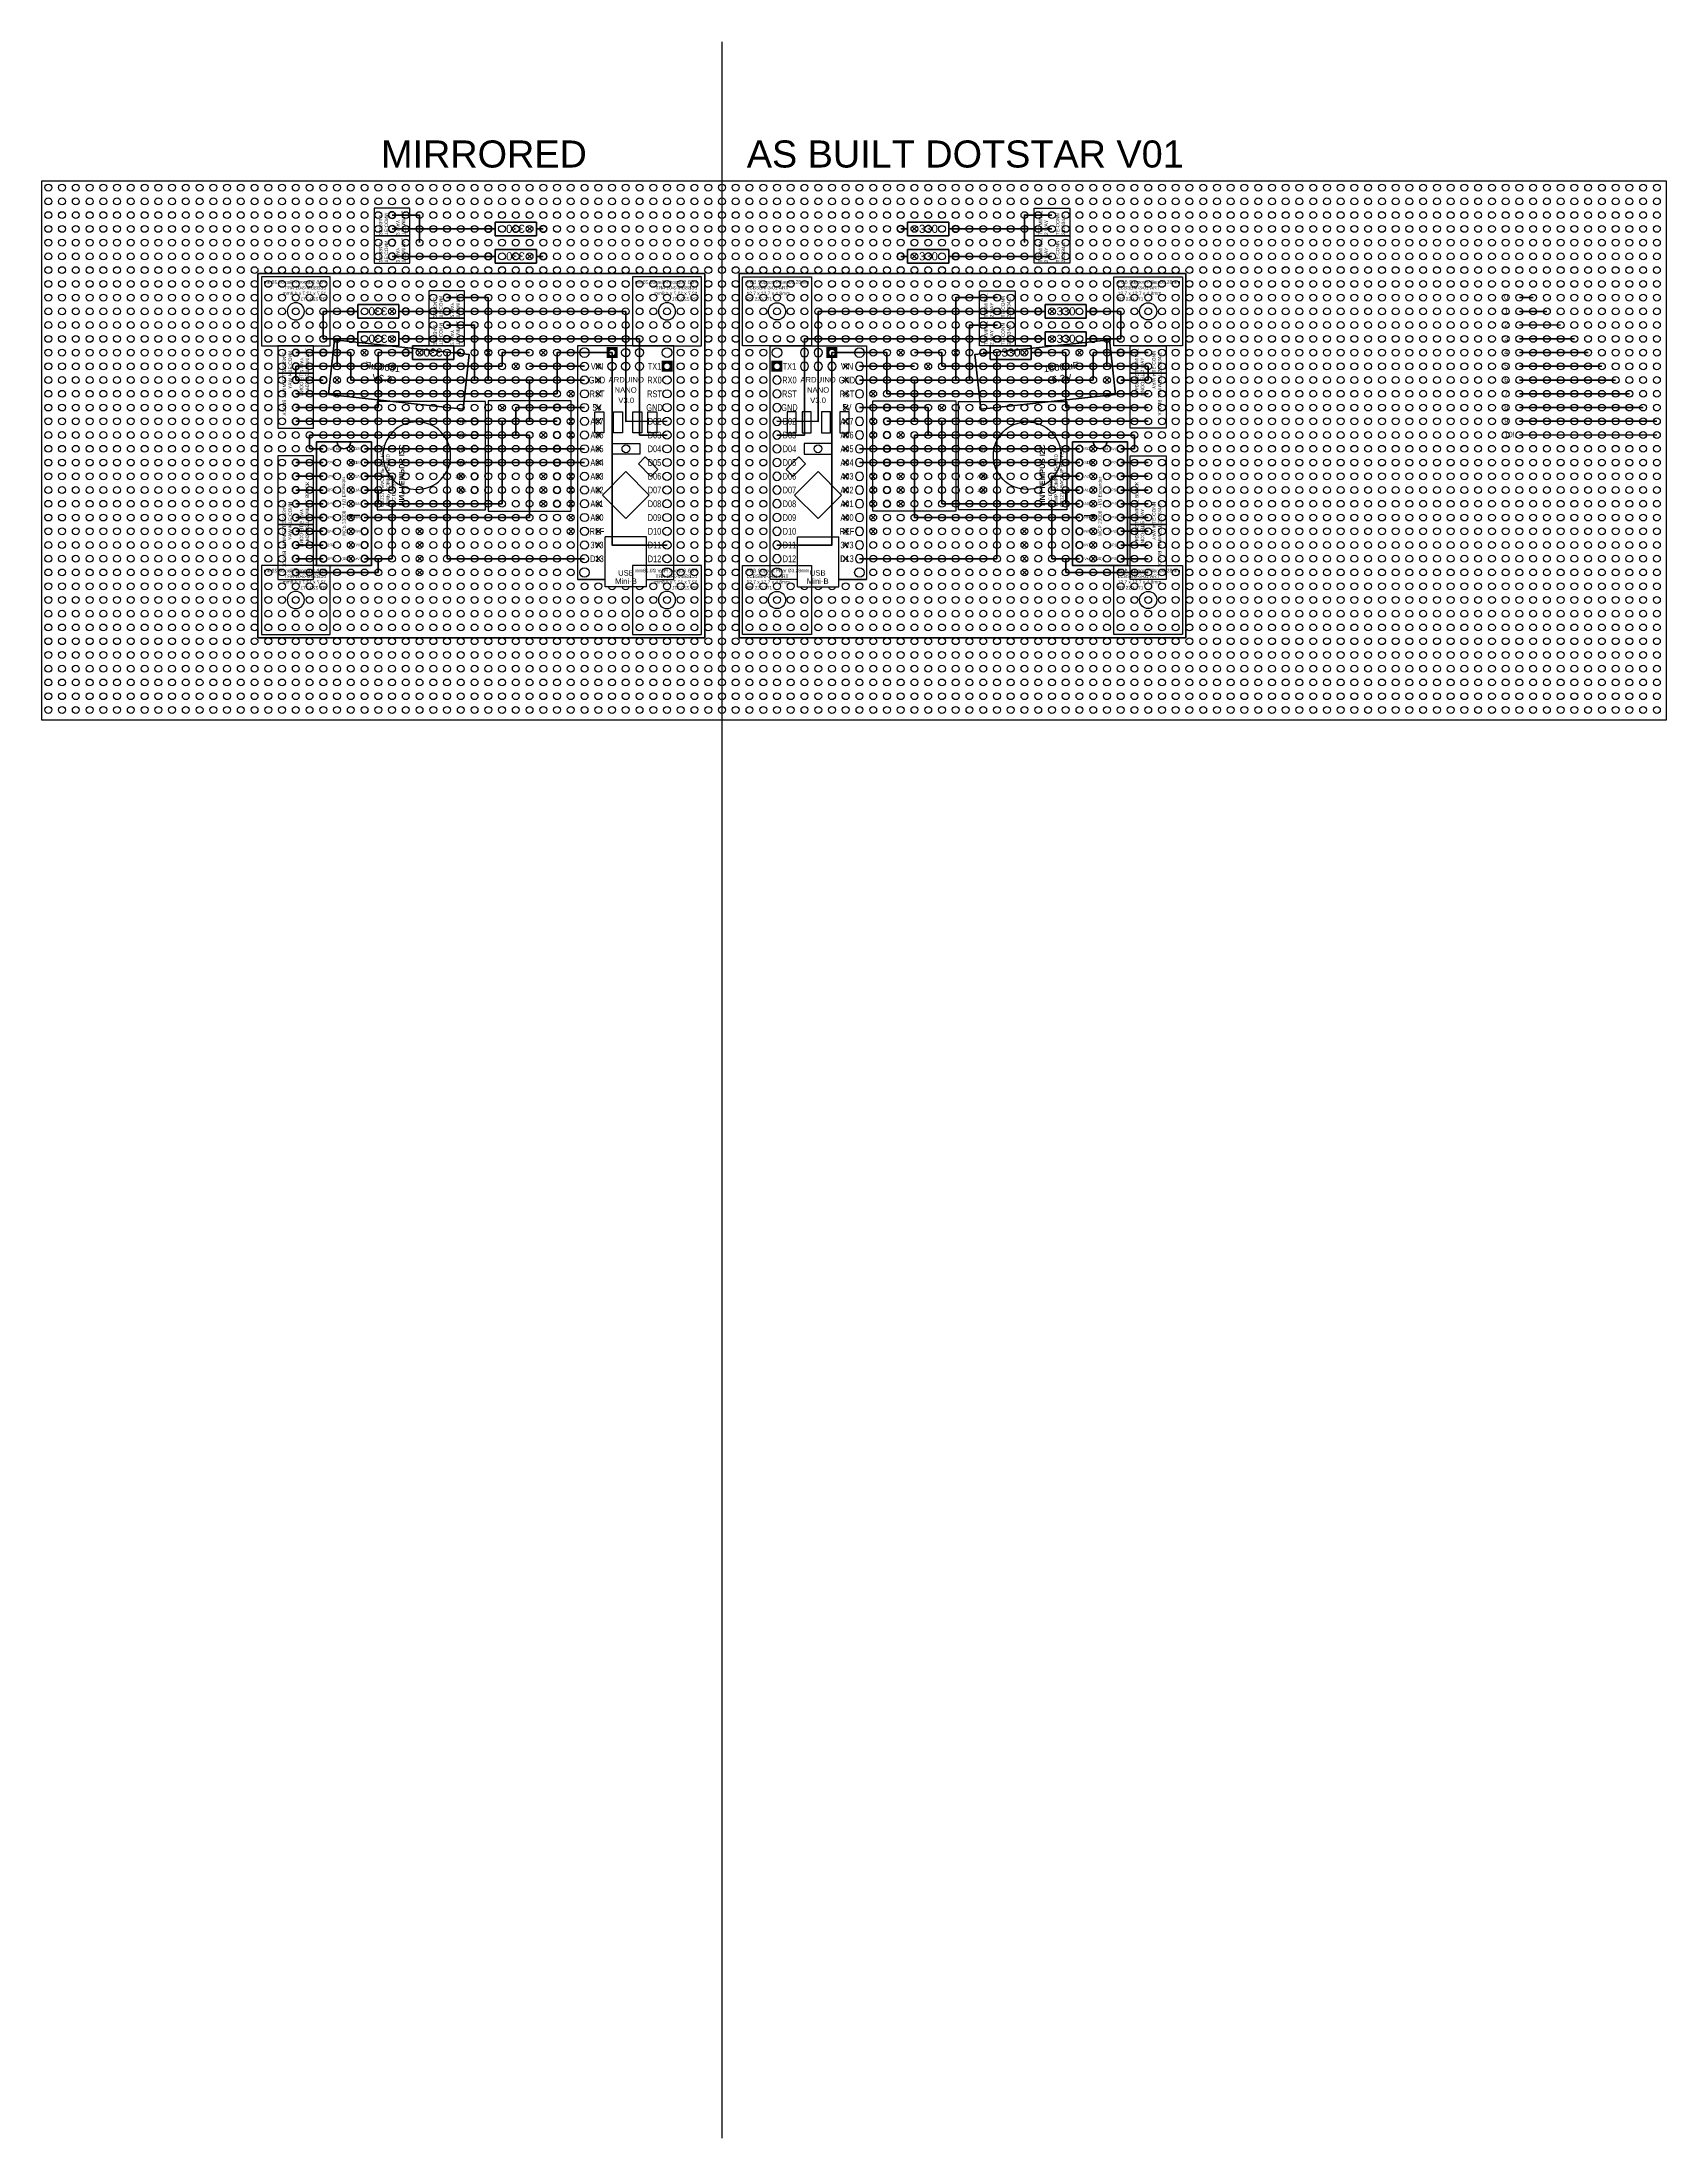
# Model space of a CAD drawing. Header units: millimetres. Extents: x 3609 to 3909, y -1651 to -1264.
import ezdxf
from ezdxf.enums import TextEntityAlignment as Align

# ---------------------------------------------------------------- set-up
doc = ezdxf.new("R2010")
doc.units = ezdxf.units.MM
doc.header["$LTSCALE"] = 10
doc.header["$MEASUREMENT"] = 0
doc.set_wipeout_variables(frame=1)
doc.layers.get('0').update_dxf_attribs({"color": 8})
for name, color, linetype, lineweight in [('+5V', 1, 'Continuous', 35), ('BUTTONS', 40, 'Continuous', 35), ('CLK', 2, 'Continuous', 35), ('Colour10', 10, 'Continuous', 35), ('Colour11', 255, 'Continuous', 35), ('Colour2', 30, 'Continuous', 35), ('Colour4', 200, 'Continuous', 35), ('Colour5', 180, 'Continuous', 35), ('Colour9', 252, 'Continuous', 35), ('Component Detail', 143, 'Continuous', 40), ('DATA', 94, 'Continuous', 35), ('GND +0V', 7, 'Continuous', 35), ('SDA', 80, 'Continuous', 35), ('SLK', 40, 'Continuous', 35), ('VERO CUT', 252, 'Continuous', 35)]:
    doc.layers.add(name, color=color, linetype=linetype, lineweight=lineweight)
doc.layers.add('Colour8', color=7, linetype='Continuous', lineweight=35, true_color=0x7b4028)
for name, color, linetype in [('Component', 210, 'Continuous'), ('PINS', 1, 'Continuous'), ('vero Pins', 30, 'Continuous')]:
    doc.layers.add(name, color=color, linetype=linetype)
doc.layers.add('Component Centre', color=7, linetype='Continuous', true_color=0x7db0bf)
doc.layers.add('VERO (SCREEN)', color=7, linetype='Continuous', true_color=0xd4d4d4)
doc.layers.add('Vero Grid', color=7, linetype='Continuous', true_color=0x3d3d3d, transparency=0.5)
doc.layers.get('VERO (SCREEN)').off()
doc.styles.add('Pins', font='arial.ttf', dxfattribs={"height": 0.05})
doc.styles.get("Standard").update_dxf_attribs({"font": 'arial.ttf'})
picture_1 = doc.add_image_def('image1.jpg', size_in_pixel=(567, 567))
picture_2 = doc.add_image_def('image2.jpg', size_in_pixel=(288, 187))
picture_3 = doc.add_image_def('image3.jpg', size_in_pixel=(360, 187))
picture_4 = doc.add_image_def('image4.jpg', size_in_pixel=(241, 181))
picture_5 = doc.add_image_def('image5.jpg', size_in_pixel=(144, 187))

# ---------------------------------------------------------------- blocks, each defined once
blk = doc.blocks.new('VERO BOARD - full length')
at = {"layer": 'Vero Grid'}
blk.add_lwpolyline([(-1.91, -298.88), (-1.91, 1.18), (97.79, 1.18), (97.79, -298.88)], close=True, dxfattribs=at)
for centre in [(0, 0), (2.54, 0), (5.08, 0), (7.62, 0), (10.16, 0), (12.7, 0), (15.24, 0), (17.78, 0), (20.32, 0), (22.86, 0), (25.4, 0), (27.94, 0), (30.48, 0), (33.02, 0), (35.56, 0), (38.1, 0), (40.64, 0), (43.18, 0), (45.72, 0), (48.26, 0), (50.8, 0), (53.34, 0), (55.88, 0), (58.42, 0), (60.96, 0), (63.5, 0), (66.04, 0), (68.58, 0), (71.12, 0), (73.66, 0), (76.2, 0), (78.74, 0), (81.28, 0), (83.82, 0), (86.36, 0), (88.9, 0), (91.44, 0), (93.98, 0), (96.52, 0), (0, -2.54), (2.54, -2.54), (5.08, -2.54), (7.62, -2.54), (10.16, -2.54), (12.7, -2.54), (15.24, -2.54), (17.78, -2.54), (20.32, -2.54), (22.86, -2.54), (25.4, -2.54), (27.94, -2.54), (30.48, -2.54), (33.02, -2.54), (35.56, -2.54), (38.1, -2.54), (40.64, -2.54), (43.18, -2.54), (45.72, -2.54), (48.26, -2.54), (50.8, -2.54), (53.34, -2.54), (55.88, -2.54), (58.42, -2.54), (60.96, -2.54), (63.5, -2.54), (66.04, -2.54), (68.58, -2.54), (71.12, -2.54), (73.66, -2.54), (76.2, -2.54), (78.74, -2.54), (81.28, -2.54), (83.82, -2.54), (86.36, -2.54), (88.9, -2.54), (91.44, -2.54), (93.98, -2.54), (96.52, -2.54), (0, -5.08), (0, -7.62), (2.54, -5.08), (2.54, -7.62), (5.08, -5.08), (5.08, -7.62), (7.62, -5.08), (7.62, -7.62), (10.16, -5.08), (10.16, -7.62), (12.7, -5.08), (12.7, -7.62), (15.24, -5.08), (15.24, -7.62), (17.78, -5.08), (17.78, -7.62), (20.32, -5.08), (20.32, -7.62), (22.86, -5.08), (22.86, -7.62), (25.4, -5.08), (25.4, -7.62), (27.94, -5.08), (27.94, -7.62), (30.48, -5.08), (30.48, -7.62), (33.02, -5.08), (33.02, -7.62), (35.56, -5.08), (35.56, -7.62), (38.1, -5.08), (38.1, -7.62), (40.64, -5.08), (40.64, -7.62), (43.18, -5.08), (43.18, -7.62), (45.72, -5.08), (45.72, -7.62), (48.26, -5.08), (48.26, -7.62), (50.8, -5.08), (50.8, -7.62), (53.34, -5.08), (53.34, -7.62), (55.88, -5.08), (55.88, -7.62), (58.42, -5.08), (58.42, -7.62), (60.96, -5.08), (60.96, -7.62), (63.5, -5.08), (63.5, -7.62), (66.04, -5.08), (66.04, -7.62), (68.58, -5.08), (68.58, -7.62), (71.12, -5.08), (71.12, -7.62), (73.66, -5.08), (73.66, -7.62), (76.2, -5.08), (76.2, -7.62), (78.74, -5.08), (78.74, -7.62), (81.28, -5.08), (81.28, -7.62), (83.82, -5.08), (83.82, -7.62), (86.36, -5.08), (86.36, -7.62), (88.9, -5.08), (88.9, -7.62), (91.44, -5.08), (91.44, -7.62), (93.98, -5.08), (93.98, -7.62), (96.52, -5.08), (96.52, -7.62), (0, -10.16), (2.54, -10.16), (5.08, -10.16), (7.62, -10.16), (10.16, -10.16), (12.7, -10.16), (15.24, -10.16), (17.78, -10.16), (20.32, -10.16), (22.86, -10.16), (25.4, -10.16), (27.94, -10.16), (30.48, -10.16), (33.02, -10.16), (35.56, -10.16), (38.1, -10.16), (40.64, -10.16), (43.18, -10.16), (45.72, -10.16), (48.26, -10.16), (50.8, -10.16), (53.34, -10.16), (55.88, -10.16), (58.42, -10.16), (60.96, -10.16), (63.5, -10.16), (66.04, -10.16), (68.58, -10.16), (71.12, -10.16), (73.66, -10.16), (76.2, -10.16), (78.74, -10.16), (81.28, -10.16), (83.82, -10.16), (86.36, -10.16), (88.9, -10.16), (91.44, -10.16), (93.98, -10.16), (96.52, -10.16), (0, -12.7), (0, -15.24), (2.54, -12.7), (2.54, -15.24), (5.08, -12.7), (5.08, -15.24), (7.62, -12.7), (7.62, -15.24), (10.16, -12.7), (10.16, -15.24), (12.7, -12.7), (12.7, -15.24), (15.24, -12.7), (15.24, -15.24), (17.78, -12.7), (17.78, -15.24), (20.32, -12.7), (20.32, -15.24), (22.86, -12.7), (22.86, -15.24), (25.4, -12.7), (25.4, -15.24), (27.94, -12.7), (27.94, -15.24), (30.48, -12.7), (30.48, -15.24), (33.02, -12.7), (33.02, -15.24), (35.56, -12.7), (35.56, -15.24), (38.1, -12.7), (38.1, -15.24), (40.64, -12.7), (40.64, -15.24), (43.18, -12.7), (43.18, -15.24), (45.72, -12.7), (45.72, -15.24), (48.26, -12.7), (48.26, -15.24), (50.8, -12.7), (50.8, -15.24), (53.34, -12.7), (53.34, -15.24), (55.88, -12.7), (55.88, -15.24), (58.42, -12.7), (58.42, -15.24), (60.96, -12.7), (60.96, -15.24), (63.5, -12.7), (63.5, -15.24), (66.04, -12.7), (66.04, -15.24), (68.58, -12.7), (68.58, -15.24), (71.12, -12.7), (71.12, -15.24), (73.66, -12.7), (73.66, -15.24), (76.2, -12.7), (76.2, -15.24), (78.74, -12.7), (78.74, -15.24), (81.28, -12.7), (81.28, -15.24), (83.82, -12.7), (83.82, -15.24), (86.36, -12.7), (86.36, -15.24), (88.9, -12.7), (88.9, -15.24), (91.44, -12.7), (91.44, -15.24), (93.98, -12.7), (93.98, -15.24), (96.52, -12.7), (96.52, -15.24), (0, -17.78), (2.54, -17.78), (5.08, -17.78), (7.62, -17.78), (10.16, -17.78), (12.7, -17.78), (15.24, -17.78), (17.78, -17.78), (20.32, -17.78), (22.86, -17.78), (25.4, -17.78), (27.94, -17.78), (30.48, -17.78), (33.02, -17.78), (35.56, -17.78), (38.1, -17.78), (40.64, -17.78), (43.18, -17.78), (45.72, -17.78), (48.26, -17.78), (50.8, -17.78), (53.34, -17.78), (55.88, -17.78), (58.42, -17.78), (60.96, -17.78), (63.5, -17.78), (66.04, -17.78), (68.58, -17.78), (71.12, -17.78), (73.66, -17.78), (76.2, -17.78), (78.74, -17.78), (81.28, -17.78), (83.82, -17.78), (86.36, -17.78), (88.9, -17.78), (91.44, -17.78), (93.98, -17.78), (96.52, -17.78), (0, -20.32), (0, -22.86), (2.54, -20.32), (2.54, -22.86), (5.08, -20.32), (5.08, -22.86), (7.62, -20.32), (7.62, -22.86), (10.16, -20.32), (10.16, -22.86), (12.7, -20.32), (12.7, -22.86), (15.24, -20.32), (15.24, -22.86), (17.78, -20.32), (17.78, -22.86), (20.32, -20.32), (20.32, -22.86), (22.86, -20.32), (22.86, -22.86), (25.4, -20.32), (25.4, -22.86), (27.94, -20.32), (27.94, -22.86), (30.48, -20.32), (30.48, -22.86), (33.02, -20.32), (33.02, -22.86), (35.56, -20.32), (35.56, -22.86), (38.1, -20.32), (38.1, -22.86), (40.64, -20.32), (40.64, -22.86), (43.18, -20.32), (43.18, -22.86), (45.72, -20.32), (45.72, -22.86), (48.26, -20.32), (48.26, -22.86), (50.8, -20.32), (50.8, -22.86), (53.34, -20.32), (53.34, -22.86), (55.88, -20.32), (55.88, -22.86), (58.42, -20.32), (58.42, -22.86), (60.96, -20.32), (60.96, -22.86), (63.5, -20.32), (63.5, -22.86), (66.04, -20.32), (66.04, -22.86), (68.58, -20.32), (68.58, -22.86), (71.12, -20.32), (71.12, -22.86), (73.66, -20.32), (73.66, -22.86), (76.2, -20.32), (76.2, -22.86), (78.74, -20.32), (78.74, -22.86), (81.28, -20.32), (81.28, -22.86), (83.82, -20.32), (83.82, -22.86), (86.36, -20.32), (86.36, -22.86), (88.9, -20.32), (88.9, -22.86), (91.44, -20.32), (91.44, -22.86), (93.98, -20.32), (93.98, -22.86), (96.52, -20.32), (96.52, -22.86), (0, -25.4), (2.54, -25.4), (5.08, -25.4), (7.62, -25.4), (10.16, -25.4), (12.7, -25.4), (15.24, -25.4), (17.78, -25.4), (20.32, -25.4), (22.86, -25.4), (25.4, -25.4), (27.94, -25.4), (30.48, -25.4), (33.02, -25.4), (35.56, -25.4), (38.1, -25.4), (40.64, -25.4), (43.18, -25.4), (45.72, -25.4), (48.26, -25.4), (50.8, -25.4), (53.34, -25.4), (55.88, -25.4), (58.42, -25.4), (60.96, -25.4), (63.5, -25.4), (66.04, -25.4), (68.58, -25.4), (71.12, -25.4), (73.66, -25.4), (76.2, -25.4), (78.74, -25.4), (81.28, -25.4), (83.82, -25.4), (86.36, -25.4), (88.9, -25.4), (91.44, -25.4), (93.98, -25.4), (96.52, -25.4), (0, -27.94), (0, -30.48), (2.54, -27.94), (2.54, -30.48), (5.08, -27.94), (5.08, -30.48), (7.62, -27.94), (7.62, -30.48), (10.16, -27.94), (10.16, -30.48), (12.7, -27.94), (12.7, -30.48), (15.24, -27.94), (15.24, -30.48), (17.78, -27.94), (17.78, -30.48), (20.32, -27.94), (20.32, -30.48), (22.86, -27.94), (22.86, -30.48), (25.4, -27.94), (25.4, -30.48), (27.94, -27.94), (27.94, -30.48), (30.48, -27.94), (30.48, -30.48), (33.02, -27.94), (33.02, -30.48), (35.56, -27.94), (35.56, -30.48), (38.1, -27.94), (38.1, -30.48), (40.64, -27.94), (40.64, -30.48), (43.18, -27.94), (43.18, -30.48), (45.72, -27.94), (45.72, -30.48), (48.26, -27.94), (48.26, -30.48), (50.8, -27.94), (50.8, -30.48), (53.34, -27.94), (53.34, -30.48), (55.88, -27.94), (55.88, -30.48), (58.42, -27.94), (58.42, -30.48), (60.96, -27.94), (60.96, -30.48), (63.5, -27.94), (63.5, -30.48), (66.04, -27.94), (66.04, -30.48), (68.58, -27.94), (68.58, -30.48), (71.12, -27.94), (71.12, -30.48), (73.66, -27.94), (73.66, -30.48), (76.2, -27.94), (76.2, -30.48), (78.74, -27.94), (78.74, -30.48), (81.28, -27.94), (81.28, -30.48), (83.82, -27.94), (83.82, -30.48), (86.36, -27.94), (86.36, -30.48), (88.9, -27.94), (88.9, -30.48), (91.44, -27.94), (91.44, -30.48), (93.98, -27.94), (93.98, -30.48), (96.52, -27.94), (96.52, -30.48), (0, -33.02), (2.54, -33.02), (5.08, -33.02), (7.62, -33.02), (10.16, -33.02), (12.7, -33.02), (15.24, -33.02), (17.78, -33.02), (20.32, -33.02), (22.86, -33.02), (25.4, -33.02), (27.94, -33.02), (30.48, -33.02), (33.02, -33.02), (35.56, -33.02), (38.1, -33.02), (40.64, -33.02), (43.18, -33.02), (45.72, -33.02), (48.26, -33.02), (50.8, -33.02), (53.34, -33.02), (55.88, -33.02), (58.42, -33.02), (60.96, -33.02), (63.5, -33.02), (66.04, -33.02), (68.58, -33.02), (71.12, -33.02), (73.66, -33.02), (76.2, -33.02), (78.74, -33.02), (81.28, -33.02), (83.82, -33.02), (86.36, -33.02), (88.9, -33.02), (91.44, -33.02), (93.98, -33.02), (96.52, -33.02), (0, -35.56), (0, -38.1), (2.54, -35.56), (2.54, -38.1), (5.08, -35.56), (5.08, -38.1), (7.62, -35.56), (7.62, -38.1), (10.16, -35.56), (10.16, -38.1), (12.7, -35.56), (12.7, -38.1), (15.24, -35.56), (15.24, -38.1), (17.78, -35.56), (17.78, -38.1), (20.32, -35.56), (20.32, -38.1), (22.86, -35.56), (22.86, -38.1), (25.4, -35.56), (25.4, -38.1), (27.94, -35.56), (27.94, -38.1), (30.48, -35.56), (30.48, -38.1), (33.02, -35.56), (33.02, -38.1), (35.56, -35.56), (35.56, -38.1), (38.1, -35.56), (38.1, -38.1), (40.64, -35.56), (40.64, -38.1), (43.18, -35.56), (43.18, -38.1), (45.72, -35.56), (45.72, -38.1), (48.26, -35.56), (48.26, -38.1), (50.8, -35.56), (50.8, -38.1), (53.34, -35.56), (53.34, -38.1), (55.88, -35.56), (55.88, -38.1), (58.42, -35.56), (58.42, -38.1), (60.96, -35.56), (60.96, -38.1), (63.5, -35.56), (63.5, -38.1), (66.04, -35.56), (66.04, -38.1), (68.58, -35.56), (68.58, -38.1), (71.12, -35.56), (71.12, -38.1), (73.66, -35.56), (73.66, -38.1), (76.2, -35.56), (76.2, -38.1), (78.74, -35.56), (78.74, -38.1), (81.28, -35.56), (81.28, -38.1), (83.82, -35.56), (83.82, -38.1), (86.36, -35.56), (86.36, -38.1), (88.9, -35.56), (88.9, -38.1), (91.44, -35.56), (91.44, -38.1), (93.98, -35.56), (93.98, -38.1), (96.52, -35.56), (96.52, -38.1), (0, -40.64), (0, -43.18), (2.54, -40.64), (2.54, -43.18), (5.08, -40.64), (5.08, -43.18), (7.62, -40.64), (7.62, -43.18), (10.16, -40.64), (10.16, -43.18), (12.7, -40.64), (12.7, -43.18), (15.24, -40.64), (15.24, -43.18), (17.78, -40.64), (17.78, -43.18), (20.32, -40.64), (20.32, -43.18), (22.86, -40.64), (22.86, -43.18), (25.4, -40.64), (25.4, -43.18), (27.94, -40.64), (27.94, -43.18), (30.48, -40.64), (30.48, -43.18), (33.02, -40.64), (33.02, -43.18), (35.56, -40.64), (35.56, -43.18), (38.1, -40.64), (38.1, -43.18), (40.64, -40.64), (40.64, -43.18), (43.18, -40.64), (43.18, -43.18), (45.72, -40.64), (45.72, -43.18), (48.26, -40.64), (48.26, -43.18), (50.8, -40.64), (50.8, -43.18), (53.34, -40.64), (53.34, -43.18), (55.88, -40.64), (55.88, -43.18), (58.42, -40.64), (58.42, -43.18), (60.96, -40.64), (60.96, -43.18), (63.5, -40.64), (63.5, -43.18), (66.04, -40.64), (66.04, -43.18), (68.58, -40.64), (68.58, -43.18), (71.12, -40.64), (71.12, -43.18), (73.66, -40.64), (73.66, -43.18), (76.2, -40.64), (76.2, -43.18), (78.74, -40.64), (78.74, -43.18), (81.28, -40.64), (81.28, -43.18), (83.82, -40.64), (83.82, -43.18), (86.36, -40.64), (86.36, -43.18), (88.9, -40.64), (88.9, -43.18), (91.44, -40.64), (91.44, -43.18), (93.98, -40.64), (93.98, -43.18), (96.52, -40.64), (96.52, -43.18), (0, -45.72), (2.54, -45.72), (5.08, -45.72), (7.62, -45.72), (10.16, -45.72), (12.7, -45.72), (15.24, -45.72), (17.78, -45.72), (20.32, -45.72), (22.86, -45.72), (25.4, -45.72), (27.94, -45.72), (30.48, -45.72), (33.02, -45.72), (35.56, -45.72), (38.1, -45.72), (40.64, -45.72), (43.18, -45.72), (45.72, -45.72), (48.26, -45.72), (50.8, -45.72), (53.34, -45.72), (55.88, -45.72), (58.42, -45.72), (60.96, -45.72), (63.5, -45.72), (66.04, -45.72), (68.58, -45.72), (71.12, -45.72), (73.66, -45.72), (76.2, -45.72), (78.74, -45.72), (81.28, -45.72), (83.82, -45.72), (86.36, -45.72), (88.9, -45.72), (91.44, -45.72), (93.98, -45.72), (96.52, -45.72), (0, -48.26), (0, -50.8), (2.54, -48.26), (2.54, -50.8), (5.08, -48.26), (5.08, -50.8), (7.62, -48.26), (7.62, -50.8), (10.16, -48.26), (10.16, -50.8), (12.7, -48.26), (12.7, -50.8), (15.24, -48.26), (15.24, -50.8), (17.78, -48.26), (17.78, -50.8), (20.32, -48.26), (20.32, -50.8), (22.86, -48.26), (22.86, -50.8), (25.4, -48.26), (25.4, -50.8), (27.94, -48.26), (27.94, -50.8), (30.48, -48.26), (30.48, -50.8), (33.02, -48.26), (33.02, -50.8), (35.56, -48.26), (35.56, -50.8), (38.1, -48.26), (38.1, -50.8), (40.64, -48.26), (40.64, -50.8), (43.18, -48.26), (43.18, -50.8), (45.72, -48.26), (45.72, -50.8), (48.26, -48.26), (48.26, -50.8), (50.8, -48.26), (50.8, -50.8), (53.34, -48.26), (53.34, -50.8), (55.88, -48.26), (55.88, -50.8), (58.42, -48.26), (58.42, -50.8), (60.96, -48.26), (60.96, -50.8), (63.5, -48.26), (63.5, -50.8), (66.04, -48.26), (66.04, -50.8), (68.58, -48.26), (68.58, -50.8), (71.12, -48.26), (71.12, -50.8), (73.66, -48.26), (73.66, -50.8), (76.2, -48.26), (76.2, -50.8), (78.74, -48.26), (78.74, -50.8), (81.28, -48.26), (81.28, -50.8), (83.82, -48.26), (83.82, -50.8), (86.36, -48.26), (86.36, -50.8), (88.9, -48.26), (88.9, -50.8), (91.44, -48.26), (91.44, -50.8), (93.98, -48.26), (93.98, -50.8), (96.52, -48.26), (96.52, -50.8), (0, -53.34), (2.54, -53.34), (5.08, -53.34), (7.62, -53.34), (10.16, -53.34), (12.7, -53.34), (15.24, -53.34), (17.78, -53.34), (20.32, -53.34), (22.86, -53.34), (25.4, -53.34), (27.94, -53.34), (30.48, -53.34), (33.02, -53.34), (35.56, -53.34), (38.1, -53.34), (40.64, -53.34), (43.18, -53.34), (45.72, -53.34), (48.26, -53.34), (50.8, -53.34), (53.34, -53.34), (55.88, -53.34), (58.42, -53.34), (60.96, -53.34), (63.5, -53.34), (66.04, -53.34), (68.58, -53.34), (71.12, -53.34), (73.66, -53.34), (76.2, -53.34), (78.74, -53.34), (81.28, -53.34), (83.82, -53.34), (86.36, -53.34), (88.9, -53.34), (91.44, -53.34), (93.98, -53.34), (96.52, -53.34), (0, -55.88), (0, -58.42), (2.54, -55.88), (2.54, -58.42), (5.08, -55.88), (5.08, -58.42), (7.62, -55.88), (7.62, -58.42), (10.16, -55.88), (10.16, -58.42), (12.7, -55.88), (12.7, -58.42), (15.24, -55.88), (15.24, -58.42), (17.78, -55.88), (17.78, -58.42), (20.32, -55.88), (20.32, -58.42), (22.86, -55.88), (22.86, -58.42), (25.4, -55.88), (25.4, -58.42), (27.94, -55.88), (27.94, -58.42), (30.48, -55.88), (30.48, -58.42), (33.02, -55.88), (33.02, -58.42), (35.56, -55.88), (35.56, -58.42), (38.1, -55.88), (38.1, -58.42), (40.64, -55.88), (40.64, -58.42), (43.18, -55.88), (43.18, -58.42), (45.72, -55.88), (45.72, -58.42), (48.26, -55.88), (48.26, -58.42), (50.8, -55.88), (50.8, -58.42), (53.34, -55.88), (53.34, -58.42), (55.88, -55.88), (55.88, -58.42), (58.42, -55.88), (58.42, -58.42), (60.96, -55.88), (60.96, -58.42), (63.5, -55.88), (63.5, -58.42), (66.04, -55.88), (66.04, -58.42), (68.58, -55.88), (68.58, -58.42), (71.12, -55.88), (71.12, -58.42), (73.66, -55.88), (73.66, -58.42), (76.2, -55.88), (76.2, -58.42), (78.74, -55.88), (78.74, -58.42), (81.28, -55.88), (81.28, -58.42), (83.82, -55.88), (83.82, -58.42), (86.36, -55.88), (86.36, -58.42), (88.9, -55.88), (88.9, -58.42), (91.44, -55.88), (91.44, -58.42), (93.98, -55.88), (93.98, -58.42), (96.52, -55.88), (96.52, -58.42), (0, -60.96), (2.54, -60.96), (5.08, -60.96), (7.62, -60.96), (10.16, -60.96), (12.7, -60.96), (15.24, -60.96), (17.78, -60.96), (20.32, -60.96), (22.86, -60.96), (25.4, -60.96), (27.94, -60.96), (30.48, -60.96), (33.02, -60.96), (35.56, -60.96), (38.1, -60.96), (40.64, -60.96), (43.18, -60.96), (45.72, -60.96), (48.26, -60.96), (50.8, -60.96), (53.34, -60.96), (55.88, -60.96), (58.42, -60.96), (60.96, -60.96), (63.5, -60.96), (66.04, -60.96), (68.58, -60.96), (71.12, -60.96), (73.66, -60.96), (76.2, -60.96), (78.74, -60.96), (81.28, -60.96), (83.82, -60.96), (86.36, -60.96), (88.9, -60.96), (91.44, -60.96), (93.98, -60.96), (96.52, -60.96), (0, -63.5), (0, -66.04), (2.54, -63.5), (2.54, -66.04), (5.08, -63.5), (5.08, -66.04), (7.62, -63.5), (7.62, -66.04), (10.16, -63.5), (10.16, -66.04), (12.7, -63.5), (12.7, -66.04), (15.24, -63.5), (15.24, -66.04), (17.78, -63.5), (17.78, -66.04), (20.32, -63.5), (20.32, -66.04), (22.86, -63.5), (22.86, -66.04), (25.4, -63.5), (25.4, -66.04), (27.94, -63.5), (27.94, -66.04), (30.48, -63.5), (30.48, -66.04), (33.02, -63.5), (33.02, -66.04), (35.56, -63.5), (35.56, -66.04), (38.1, -63.5), (38.1, -66.04), (40.64, -63.5), (40.64, -66.04), (43.18, -63.5), (43.18, -66.04), (45.72, -63.5), (45.72, -66.04), (48.26, -63.5), (48.26, -66.04), (50.8, -63.5), (50.8, -66.04), (53.34, -63.5), (53.34, -66.04), (55.88, -63.5), (55.88, -66.04), (58.42, -63.5), (58.42, -66.04), (60.96, -63.5), (60.96, -66.04), (63.5, -63.5), (63.5, -66.04), (66.04, -63.5), (66.04, -66.04), (68.58, -63.5), (68.58, -66.04), (71.12, -63.5), (71.12, -66.04), (73.66, -63.5), (73.66, -66.04), (76.2, -63.5), (76.2, -66.04), (78.74, -63.5), (78.74, -66.04), (81.28, -63.5), (81.28, -66.04), (83.82, -63.5), (83.82, -66.04), (86.36, -63.5), (86.36, -66.04), (88.9, -63.5), (88.9, -66.04), (91.44, -63.5), (91.44, -66.04), (93.98, -63.5), (93.98, -66.04), (96.52, -63.5), (96.52, -66.04), (0, -68.58), (2.54, -68.58), (5.08, -68.58), (7.62, -68.58), (10.16, -68.58), (12.7, -68.58), (15.24, -68.58), (17.78, -68.58), (20.32, -68.58), (22.86, -68.58), (25.4, -68.58), (27.94, -68.58), (30.48, -68.58), (33.02, -68.58), (35.56, -68.58), (38.1, -68.58), (40.64, -68.58), (43.18, -68.58), (45.72, -68.58), (48.26, -68.58), (50.8, -68.58), (53.34, -68.58), (55.88, -68.58), (58.42, -68.58), (60.96, -68.58), (63.5, -68.58), (66.04, -68.58), (68.58, -68.58), (71.12, -68.58), (73.66, -68.58), (76.2, -68.58), (78.74, -68.58), (81.28, -68.58), (83.82, -68.58), (86.36, -68.58), (88.9, -68.58), (91.44, -68.58), (93.98, -68.58), (96.52, -68.58), (0, -71.12), (0, -73.66), (2.54, -71.12), (2.54, -73.66), (5.08, -71.12), (5.08, -73.66), (7.62, -71.12), (7.62, -73.66), (10.16, -71.12), (10.16, -73.66), (12.7, -71.12), (12.7, -73.66), (15.24, -71.12), (15.24, -73.66), (17.78, -71.12), (17.78, -73.66), (20.32, -71.12), (20.32, -73.66), (22.86, -71.12), (22.86, -73.66), (25.4, -71.12), (25.4, -73.66), (27.94, -71.12), (27.94, -73.66), (30.48, -71.12), (30.48, -73.66), (33.02, -71.12), (33.02, -73.66), (35.56, -71.12), (35.56, -73.66), (38.1, -71.12), (38.1, -73.66), (40.64, -71.12), (40.64, -73.66), (43.18, -71.12), (43.18, -73.66), (45.72, -71.12), (45.72, -73.66), (48.26, -71.12), (48.26, -73.66), (50.8, -71.12), (50.8, -73.66), (53.34, -71.12), (53.34, -73.66), (55.88, -71.12), (55.88, -73.66), (58.42, -71.12), (58.42, -73.66), (60.96, -71.12), (60.96, -73.66), (63.5, -71.12), (63.5, -73.66), (66.04, -71.12), (66.04, -73.66), (68.58, -71.12), (68.58, -73.66), (71.12, -71.12), (71.12, -73.66), (73.66, -71.12), (73.66, -73.66), (76.2, -71.12), (76.2, -73.66), (78.74, -71.12), (78.74, -73.66), (81.28, -71.12), (81.28, -73.66), (83.82, -71.12), (83.82, -73.66), (86.36, -71.12), (86.36, -73.66), (88.9, -71.12), (88.9, -73.66), (91.44, -71.12), (91.44, -73.66), (93.98, -71.12), (93.98, -73.66), (96.52, -71.12), (96.52, -73.66), (0, -76.2), (2.54, -76.2), (5.08, -76.2), (7.62, -76.2), (10.16, -76.2), (12.7, -76.2), (15.24, -76.2), (17.78, -76.2), (20.32, -76.2), (22.86, -76.2), (25.4, -76.2), (27.94, -76.2), (30.48, -76.2), (33.02, -76.2), (35.56, -76.2), (38.1, -76.2), (40.64, -76.2), (43.18, -76.2), (45.72, -76.2), (48.26, -76.2), (50.8, -76.2), (53.34, -76.2), (55.88, -76.2), (58.42, -76.2), (60.96, -76.2), (63.5, -76.2), (66.04, -76.2), (68.58, -76.2), (71.12, -76.2), (73.66, -76.2), (76.2, -76.2), (78.74, -76.2), (81.28, -76.2), (83.82, -76.2), (86.36, -76.2), (88.9, -76.2), (91.44, -76.2), (93.98, -76.2), (96.52, -76.2), (0, -78.74), (0, -81.28), (2.54, -78.74), (2.54, -81.28), (5.08, -78.74), (5.08, -81.28), (7.62, -78.74), (7.62, -81.28), (10.16, -78.74), (10.16, -81.28), (12.7, -78.74), (12.7, -81.28), (15.24, -78.74), (15.24, -81.28), (17.78, -78.74), (17.78, -81.28), (20.32, -78.74), (20.32, -81.28), (22.86, -78.74), (22.86, -81.28), (25.4, -78.74), (25.4, -81.28), (27.94, -78.74), (27.94, -81.28), (30.48, -78.74), (30.48, -81.28), (33.02, -78.74), (33.02, -81.28), (35.56, -78.74), (35.56, -81.28), (38.1, -78.74), (38.1, -81.28), (40.64, -78.74), (40.64, -81.28), (43.18, -78.74), (43.18, -81.28), (45.72, -78.74), (45.72, -81.28), (48.26, -78.74), (48.26, -81.28), (50.8, -78.74), (50.8, -81.28), (53.34, -78.74), (53.34, -81.28), (55.88, -78.74), (55.88, -81.28), (58.42, -78.74), (58.42, -81.28), (60.96, -78.74), (60.96, -81.28), (63.5, -78.74), (63.5, -81.28), (66.04, -78.74), (66.04, -81.28), (68.58, -78.74), (68.58, -81.28), (71.12, -78.74), (71.12, -81.28), (73.66, -78.74), (73.66, -81.28), (76.2, -78.74), (76.2, -81.28), (78.74, -78.74), (78.74, -81.28), (81.28, -78.74), (81.28, -81.28), (83.82, -78.74), (83.82, -81.28), (86.36, -78.74), (86.36, -81.28), (88.9, -78.74), (88.9, -81.28), (91.44, -78.74), (91.44, -81.28), (93.98, -78.74), (93.98, -81.28), (96.52, -78.74), (96.52, -81.28), (0, -83.82), (2.54, -83.82), (5.08, -83.82), (7.62, -83.82), (10.16, -83.82), (12.7, -83.82), (15.24, -83.82), (17.78, -83.82), (20.32, -83.82), (22.86, -83.82), (25.4, -83.82), (27.94, -83.82), (30.48, -83.82), (33.02, -83.82), (35.56, -83.82), (38.1, -83.82), (40.64, -83.82), (43.18, -83.82), (45.72, -83.82), (48.26, -83.82), (50.8, -83.82), (53.34, -83.82), (55.88, -83.82), (58.42, -83.82), (60.96, -83.82), (63.5, -83.82), (66.04, -83.82), (68.58, -83.82), (71.12, -83.82), (73.66, -83.82), (76.2, -83.82), (78.74, -83.82), (81.28, -83.82), (83.82, -83.82), (86.36, -83.82), (88.9, -83.82), (91.44, -83.82), (93.98, -83.82), (96.52, -83.82), (0, -86.36), (0, -88.9), (2.54, -86.36), (2.54, -88.9), (5.08, -86.36), (5.08, -88.9), (7.62, -86.36), (7.62, -88.9), (10.16, -86.36), (10.16, -88.9), (12.7, -86.36), (12.7, -88.9), (15.24, -86.36), (15.24, -88.9), (17.78, -86.36), (17.78, -88.9), (20.32, -86.36), (20.32, -88.9), (22.86, -86.36), (22.86, -88.9), (25.4, -86.36), (25.4, -88.9), (27.94, -86.36), (27.94, -88.9), (30.48, -86.36), (30.48, -88.9), (33.02, -86.36), (33.02, -88.9), (35.56, -86.36), (35.56, -88.9), (38.1, -86.36), (38.1, -88.9), (40.64, -86.36), (40.64, -88.9), (43.18, -86.36), (43.18, -88.9), (45.72, -86.36), (45.72, -88.9), (48.26, -86.36), (48.26, -88.9), (50.8, -86.36), (50.8, -88.9), (53.34, -86.36), (53.34, -88.9), (55.88, -86.36), (55.88, -88.9), (58.42, -86.36), (58.42, -88.9), (60.96, -86.36), (60.96, -88.9), (63.5, -86.36), (63.5, -88.9), (66.04, -86.36), (66.04, -88.9), (68.58, -86.36), (68.58, -88.9), (71.12, -86.36), (71.12, -88.9), (73.66, -86.36), (73.66, -88.9), (76.2, -86.36), (76.2, -88.9), (78.74, -86.36), (78.74, -88.9), (81.28, -86.36), (81.28, -88.9), (83.82, -86.36), (83.82, -88.9), (86.36, -86.36), (86.36, -88.9), (88.9, -86.36), (88.9, -88.9), (91.44, -86.36), (91.44, -88.9), (93.98, -86.36), (93.98, -88.9), (96.52, -86.36), (96.52, -88.9), (0, -91.44), (2.54, -91.44), (5.08, -91.44), (7.62, -91.44), (10.16, -91.44), (12.7, -91.44), (15.24, -91.44), (17.78, -91.44), (20.32, -91.44), (22.86, -91.44), (25.4, -91.44), (27.94, -91.44), (30.48, -91.44), (33.02, -91.44), (35.56, -91.44), (38.1, -91.44), (40.64, -91.44), (43.18, -91.44), (45.72, -91.44), (48.26, -91.44), (50.8, -91.44), (53.34, -91.44), (55.88, -91.44), (58.42, -91.44), (60.96, -91.44), (63.5, -91.44), (66.04, -91.44), (68.58, -91.44), (71.12, -91.44), (73.66, -91.44), (76.2, -91.44), (78.74, -91.44), (81.28, -91.44), (83.82, -91.44), (86.36, -91.44), (88.9, -91.44), (91.44, -91.44), (93.98, -91.44), (96.52, -91.44), (0, -93.98), (0, -96.52), (2.54, -93.98), (2.54, -96.52), (5.08, -93.98), (5.08, -96.52), (7.62, -93.98), (7.62, -96.52), (10.16, -93.98), (10.16, -96.52), (12.7, -93.98), (12.7, -96.52), (15.24, -93.98), (15.24, -96.52), (17.78, -93.98), (17.78, -96.52), (20.32, -93.98), (20.32, -96.52), (22.86, -93.98), (22.86, -96.52), (25.4, -93.98), (25.4, -96.52), (27.94, -93.98), (27.94, -96.52), (30.48, -93.98), (30.48, -96.52), (33.02, -93.98), (33.02, -96.52), (35.56, -93.98), (35.56, -96.52), (38.1, -93.98), (38.1, -96.52), (40.64, -93.98), (40.64, -96.52), (43.18, -93.98), (43.18, -96.52), (45.72, -93.98), (45.72, -96.52), (48.26, -93.98), (48.26, -96.52), (50.8, -93.98), (50.8, -96.52), (53.34, -93.98), (53.34, -96.52), (55.88, -93.98), (55.88, -96.52), (58.42, -93.98), (58.42, -96.52), (60.96, -93.98), (60.96, -96.52), (63.5, -93.98), (63.5, -96.52), (66.04, -93.98), (66.04, -96.52), (68.58, -93.98), (68.58, -96.52), (71.12, -93.98), (71.12, -96.52), (73.66, -93.98), (73.66, -96.52), (76.2, -93.98), (76.2, -96.52), (78.74, -93.98), (78.74, -96.52), (81.28, -93.98), (81.28, -96.52), (83.82, -93.98), (83.82, -96.52), (86.36, -93.98), (86.36, -96.52), (88.9, -93.98), (88.9, -96.52), (91.44, -93.98), (91.44, -96.52), (93.98, -93.98), (93.98, -96.52), (96.52, -93.98), (96.52, -96.52), (0, -99.06), (2.54, -99.06), (5.08, -99.06), (7.62, -99.06), (10.16, -99.06), (12.7, -99.06), (15.24, -99.06), (17.78, -99.06), (20.32, -99.06), (22.86, -99.06), (25.4, -99.06), (27.94, -99.06), (30.48, -99.06), (33.02, -99.06), (35.56, -99.06), (38.1, -99.06), (40.64, -99.06), (43.18, -99.06), (45.72, -99.06), (48.26, -99.06), (50.8, -99.06), (53.34, -99.06), (55.88, -99.06), (58.42, -99.06), (60.96, -99.06), (63.5, -99.06), (66.04, -99.06), (68.58, -99.06), (71.12, -99.06), (73.66, -99.06), (76.2, -99.06), (78.74, -99.06), (81.28, -99.06), (83.82, -99.06), (86.36, -99.06), (88.9, -99.06), (91.44, -99.06), (93.98, -99.06), (96.52, -99.06), (0, -101.6), (0, -104.14), (2.54, -101.6), (2.54, -104.14), (5.08, -101.6), (5.08, -104.14), (7.62, -101.6), (7.62, -104.14), (10.16, -101.6), (10.16, -104.14), (12.7, -101.6), (12.7, -104.14), (15.24, -101.6), (15.24, -104.14), (17.78, -101.6), (17.78, -104.14), (20.32, -101.6), (20.32, -104.14), (22.86, -101.6), (22.86, -104.14), (25.4, -101.6), (25.4, -104.14), (27.94, -101.6), (27.94, -104.14), (30.48, -101.6), (30.48, -104.14), (33.02, -101.6), (33.02, -104.14), (35.56, -101.6), (35.56, -104.14), (38.1, -101.6), (38.1, -104.14), (40.64, -101.6), (40.64, -104.14), (43.18, -101.6), (43.18, -104.14), (45.72, -104.14), (45.72, -101.6), (48.26, -101.6), (48.26, -104.14), (50.8, -101.6), (50.8, -104.14), (53.34, -101.6), (53.34, -104.14), (55.88, -101.6), (55.88, -104.14), (58.42, -101.6), (58.42, -104.14), (60.96, -101.6), (60.96, -104.14), (63.5, -101.6), (63.5, -104.14), (66.04, -101.6), (66.04, -104.14), (68.58, -101.6), (68.58, -104.14), (71.12, -101.6), (71.12, -104.14), (73.66, -101.6), (73.66, -104.14), (76.2, -101.6), (76.2, -104.14), (78.74, -101.6), (78.74, -104.14), (81.28, -101.6), (81.28, -104.14), (83.82, -101.6), (83.82, -104.14), (86.36, -101.6), (86.36, -104.14), (88.9, -101.6), (88.9, -104.14), (91.44, -101.6), (91.44, -104.14), (93.98, -101.6), (93.98, -104.14), (96.52, -101.6), (96.52, -104.14), (0, -106.68), (2.54, -106.68), (5.08, -106.68), (7.62, -106.68), (10.16, -106.68), (12.7, -106.68), (15.24, -106.68), (17.78, -106.68), (20.32, -106.68), (22.86, -106.68), (25.4, -106.68), (27.94, -106.68), (30.48, -106.68), (33.02, -106.68), (35.56, -106.68), (38.1, -106.68), (40.64, -106.68), (43.18, -106.68), (45.72, -106.68), (48.26, -106.68), (50.8, -106.68), (53.34, -106.68), (55.88, -106.68), (58.42, -106.68), (60.96, -106.68), (63.5, -106.68), (66.04, -106.68), (68.58, -106.68), (71.12, -106.68), (73.66, -106.68), (76.2, -106.68), (78.74, -106.68), (81.28, -106.68), (83.82, -106.68), (86.36, -106.68), (88.9, -106.68), (91.44, -106.68), (93.98, -106.68), (96.52, -106.68), (0, -109.22), (0, -111.76), (2.54, -109.22), (2.54, -111.76), (5.08, -109.22), (5.08, -111.76), (7.62, -109.22), (7.62, -111.76), (10.16, -109.22), (10.16, -111.76), (12.7, -109.22), (12.7, -111.76), (15.24, -109.22), (15.24, -111.76), (17.78, -109.22), (17.78, -111.76), (20.32, -109.22), (20.32, -111.76), (22.86, -109.22), (22.86, -111.76), (25.4, -109.22), (25.4, -111.76), (27.94, -109.22), (27.94, -111.76), (30.48, -109.22), (30.48, -111.76), (33.02, -109.22), (33.02, -111.76), (35.56, -109.22), (35.56, -111.76), (38.1, -109.22), (38.1, -111.76), (40.64, -109.22), (40.64, -111.76), (43.18, -109.22), (43.18, -111.76), (45.72, -109.22), (45.72, -111.76), (48.26, -109.22), (48.26, -111.76), (50.8, -109.22), (50.8, -111.76), (53.34, -109.22), (53.34, -111.76), (55.88, -109.22), (55.88, -111.76), (58.42, -109.22), (58.42, -111.76), (60.96, -109.22), (60.96, -111.76), (63.5, -109.22), (63.5, -111.76), (66.04, -109.22), (66.04, -111.76), (68.58, -109.22), (68.58, -111.76), (71.12, -109.22), (71.12, -111.76), (73.66, -109.22), (73.66, -111.76), (76.2, -109.22), (76.2, -111.76), (78.74, -109.22), (78.74, -111.76), (81.28, -109.22), (81.28, -111.76), (83.82, -109.22), (83.82, -111.76), (86.36, -109.22), (86.36, -111.76), (88.9, -109.22), (88.9, -111.76), (91.44, -109.22), (91.44, -111.76), (93.98, -109.22), (93.98, -111.76), (96.52, -109.22), (96.52, -111.76), (0, -114.3), (0, -116.84), (2.54, -114.3), (2.54, -116.84), (5.08, -114.3), (5.08, -116.84), (7.62, -114.3), (7.62, -116.84), (10.16, -114.3), (10.16, -116.84), (12.7, -114.3), (12.7, -116.84), (15.24, -114.3), (15.24, -116.84), (17.78, -114.3), (17.78, -116.84), (20.32, -114.3), (20.32, -116.84), (22.86, -114.3), (22.86, -116.84), (25.4, -114.3), (25.4, -116.84), (27.94, -114.3), (27.94, -116.84), (30.48, -114.3), (30.48, -116.84), (33.02, -114.3), (33.02, -116.84), (35.56, -114.3), (35.56, -116.84), (38.1, -114.3), (38.1, -116.84), (40.64, -114.3), (40.64, -116.84), (43.18, -114.3), (43.18, -116.84), (45.72, -114.3), (45.72, -116.84), (48.26, -114.3), (48.26, -116.84), (50.8, -114.3), (50.8, -116.84), (53.34, -114.3), (53.34, -116.84), (55.88, -114.3), (55.88, -116.84), (58.42, -114.3), (58.42, -116.84), (60.96, -114.3), (60.96, -116.84), (63.5, -114.3), (63.5, -116.84), (66.04, -114.3), (66.04, -116.84), (68.58, -114.3), (68.58, -116.84), (71.12, -114.3), (71.12, -116.84), (73.66, -114.3), (73.66, -116.84), (76.2, -114.3), (76.2, -116.84), (78.74, -114.3), (78.74, -116.84), (81.28, -114.3), (81.28, -116.84), (83.82, -114.3), (83.82, -116.84), (86.36, -114.3), (86.36, -116.84), (88.9, -114.3), (88.9, -116.84), (91.44, -114.3), (91.44, -116.84), (93.98, -114.3), (93.98, -116.84), (96.52, -114.3), (96.52, -116.84), (0, -119.38), (2.54, -119.38), (5.08, -119.38), (7.62, -119.38), (10.16, -119.38), (12.7, -119.38), (15.24, -119.38), (17.78, -119.38), (20.32, -119.38), (22.86, -119.38), (25.4, -119.38), (27.94, -119.38), (30.48, -119.38), (33.02, -119.38), (35.56, -119.38), (38.1, -119.38), (40.64, -119.38), (43.18, -119.38), (45.72, -119.38), (48.26, -119.38), (50.8, -119.38), (53.34, -119.38), (55.88, -119.38), (58.42, -119.38), (60.96, -119.38), (63.5, -119.38), (66.04, -119.38), (68.58, -119.38), (71.12, -119.38), (73.66, -119.38), (76.2, -119.38), (78.74, -119.38), (81.28, -119.38), (83.82, -119.38), (86.36, -119.38), (88.9, -119.38), (91.44, -119.38), (93.98, -119.38), (96.52, -119.38), (0, -121.92), (0, -124.46), (2.54, -121.92), (2.54, -124.46), (5.08, -121.92), (5.08, -124.46), (7.62, -121.92), (7.62, -124.46), (10.16, -121.92), (10.16, -124.46), (12.7, -121.92), (12.7, -124.46), (15.24, -121.92), (15.24, -124.46), (17.78, -121.92), (17.78, -124.46), (20.32, -121.92), (20.32, -124.46), (22.86, -121.92), (22.86, -124.46), (25.4, -121.92), (25.4, -124.46), (27.94, -121.92), (27.94, -124.46), (30.48, -121.92), (30.48, -124.46), (33.02, -121.92), (33.02, -124.46), (35.56, -121.92), (35.56, -124.46), (38.1, -121.92), (38.1, -124.46), (40.64, -121.92), (40.64, -124.46), (43.18, -121.92), (43.18, -124.46), (45.72, -121.92), (45.72, -124.46), (48.26, -121.92), (48.26, -124.46), (50.8, -121.92), (50.8, -124.46), (53.34, -121.92), (53.34, -124.46), (55.88, -121.92), (55.88, -124.46), (58.42, -121.92), (58.42, -124.46), (60.96, -121.92), (60.96, -124.46), (63.5, -121.92), (63.5, -124.46), (66.04, -121.92), (66.04, -124.46), (68.58, -121.92), (68.58, -124.46), (71.12, -121.92), (71.12, -124.46), (73.66, -121.92), (73.66, -124.46), (76.2, -121.92), (76.2, -124.46), (78.74, -121.92), (78.74, -124.46), (81.28, -121.92), (81.28, -124.46), (83.82, -121.92), (83.82, -124.46), (86.36, -121.92), (86.36, -124.46), (88.9, -121.92), (88.9, -124.46), (91.44, -121.92), (91.44, -124.46), (93.98, -121.92), (93.98, -124.46), (96.52, -121.92), (96.52, -124.46), (0, -127), (2.54, -127), (5.08, -127), (7.62, -127), (10.16, -127), (12.7, -127), (15.24, -127), (17.78, -127), (20.32, -127), (22.86, -127), (25.4, -127), (27.94, -127), (30.48, -127), (33.02, -127), (35.56, -127), (38.1, -127), (40.64, -127), (43.18, -127), (45.72, -127), (48.26, -127), (50.8, -127), (53.34, -127), (55.88, -127), (58.42, -127), (60.96, -127), (63.5, -127), (66.04, -127), (68.58, -127), (71.12, -127), (73.66, -127), (76.2, -127), (78.74, -127), (81.28, -127), (83.82, -127), (86.36, -127), (88.9, -127), (91.44, -127), (93.98, -127), (96.52, -127), (0, -129.54), (0, -132.08), (2.54, -129.54), (2.54, -132.08), (5.08, -129.54), (5.08, -132.08), (7.62, -129.54), (7.62, -132.08), (10.16, -129.54), (10.16, -132.08), (12.7, -129.54), (12.7, -132.08), (15.24, -129.54), (15.24, -132.08), (17.78, -129.54), (17.78, -132.08), (20.32, -129.54), (20.32, -132.08), (22.86, -129.54), (22.86, -132.08), (25.4, -129.54), (25.4, -132.08), (27.94, -129.54), (27.94, -132.08), (30.48, -129.54), (30.48, -132.08), (33.02, -129.54), (33.02, -132.08), (35.56, -129.54), (35.56, -132.08), (38.1, -129.54), (38.1, -132.08), (40.64, -129.54), (40.64, -132.08), (43.18, -129.54), (43.18, -132.08), (45.72, -129.54), (45.72, -132.08), (48.26, -129.54), (48.26, -132.08), (50.8, -129.54), (50.8, -132.08), (53.34, -129.54), (53.34, -132.08), (55.88, -129.54), (55.88, -132.08), (58.42, -129.54), (58.42, -132.08), (60.96, -129.54), (60.96, -132.08), (63.5, -129.54), (63.5, -132.08), (66.04, -129.54), (66.04, -132.08), (68.58, -129.54), (68.58, -132.08), (71.12, -129.54), (71.12, -132.08), (73.66, -129.54), (73.66, -132.08), (76.2, -129.54), (76.2, -132.08), (78.74, -129.54), (78.74, -132.08), (81.28, -129.54), (81.28, -132.08), (83.82, -129.54), (83.82, -132.08), (86.36, -129.54), (86.36, -132.08), (88.9, -129.54), (88.9, -132.08), (91.44, -129.54), (91.44, -132.08), (93.98, -129.54), (93.98, -132.08), (96.52, -129.54), (96.52, -132.08), (0, -134.62), (2.54, -134.62), (5.08, -134.62), (7.62, -134.62), (10.16, -134.62), (12.7, -134.62), (15.24, -134.62), (17.78, -134.62), (20.32, -134.62), (22.86, -134.62), (25.4, -134.62), (27.94, -134.62), (30.48, -134.62), (33.02, -134.62), (35.56, -134.62), (38.1, -134.62), (40.64, -134.62), (43.18, -134.62), (45.72, -134.62), (48.26, -134.62), (50.8, -134.62), (53.34, -134.62), (55.88, -134.62), (58.42, -134.62), (60.96, -134.62), (63.5, -134.62), (66.04, -134.62), (68.58, -134.62), (71.12, -134.62), (73.66, -134.62), (76.2, -134.62), (78.74, -134.62), (81.28, -134.62), (83.82, -134.62), (86.36, -134.62), (88.9, -134.62), (91.44, -134.62), (93.98, -134.62), (96.52, -134.62), (0, -137.16), (0, -139.7), (2.54, -137.16), (2.54, -139.7), (5.08, -137.16), (5.08, -139.7), (7.62, -137.16), (7.62, -139.7), (10.16, -137.16), (10.16, -139.7), (12.7, -137.16), (12.7, -139.7), (15.24, -137.16), (15.24, -139.7), (17.78, -137.16), (17.78, -139.7), (20.32, -137.16), (20.32, -139.7), (22.86, -137.16), (22.86, -139.7), (25.4, -137.16), (25.4, -139.7), (27.94, -137.16), (27.94, -139.7), (30.48, -137.16), (30.48, -139.7), (33.02, -137.16), (33.02, -139.7), (35.56, -137.16), (35.56, -139.7), (38.1, -137.16), (38.1, -139.7), (40.64, -137.16), (40.64, -139.7), (43.18, -137.16), (43.18, -139.7), (45.72, -137.16), (45.72, -139.7), (48.26, -137.16), (48.26, -139.7), (50.8, -137.16), (50.8, -139.7), (53.34, -137.16), (53.34, -139.7), (55.88, -137.16), (55.88, -139.7), (58.42, -137.16), (58.42, -139.7), (60.96, -137.16), (60.96, -139.7), (63.5, -137.16), (63.5, -139.7), (66.04, -137.16), (66.04, -139.7), (68.58, -137.16), (68.58, -139.7), (71.12, -137.16), (71.12, -139.7), (73.66, -137.16), (73.66, -139.7), (76.2, -137.16), (76.2, -139.7), (78.74, -137.16), (78.74, -139.7), (81.28, -137.16), (81.28, -139.7), (83.82, -137.16), (83.82, -139.7), (86.36, -137.16), (86.36, -139.7), (88.9, -137.16), (88.9, -139.7), (91.44, -137.16), (91.44, -139.7), (93.98, -137.16), (93.98, -139.7), (96.52, -137.16), (96.52, -139.7), (0, -142.24), (2.54, -142.24), (5.08, -142.24), (7.62, -142.24), (10.16, -142.24), (12.7, -142.24), (15.24, -142.24), (17.78, -142.24), (20.32, -142.24), (22.86, -142.24), (25.4, -142.24), (27.94, -142.24), (30.48, -142.24), (33.02, -142.24), (35.56, -142.24), (38.1, -142.24), (40.64, -142.24), (43.18, -142.24), (45.72, -142.24), (48.26, -142.24), (50.8, -142.24), (53.34, -142.24), (55.88, -142.24), (58.42, -142.24), (60.96, -142.24), (63.5, -142.24), (66.04, -142.24), (68.58, -142.24), (71.12, -142.24), (73.66, -142.24), (76.2, -142.24), (78.74, -142.24), (81.28, -142.24), (83.82, -142.24), (86.36, -142.24), (88.9, -142.24), (91.44, -142.24), (93.98, -142.24), (96.52, -142.24), (0, -144.78), (0, -147.32), (2.54, -144.78), (2.54, -147.32), (5.08, -144.78), (5.08, -147.32), (7.62, -144.78), (7.62, -147.32), (10.16, -144.78), (10.16, -147.32), (12.7, -144.78), (12.7, -147.32), (15.24, -144.78), (15.24, -147.32), (17.78, -144.78), (17.78, -147.32), (20.32, -144.78), (20.32, -147.32), (22.86, -144.78), (22.86, -147.32), (25.4, -144.78), (25.4, -147.32), (27.94, -144.78), (27.94, -147.32), (30.48, -144.78), (30.48, -147.32), (33.02, -144.78), (33.02, -147.32), (35.56, -144.78), (35.56, -147.32), (38.1, -144.78), (38.1, -147.32), (40.64, -144.78), (40.64, -147.32), (43.18, -144.78), (43.18, -147.32), (45.72, -144.78), (45.72, -147.32), (48.26, -144.78), (48.26, -147.32), (50.8, -144.78), (50.8, -147.32), (53.34, -144.78), (53.34, -147.32), (55.88, -144.78), (55.88, -147.32), (58.42, -144.78), (58.42, -147.32), (60.96, -144.78), (60.96, -147.32), (63.5, -144.78), (63.5, -147.32), (66.04, -144.78), (66.04, -147.32), (68.58, -144.78), (68.58, -147.32), (71.12, -144.78), (71.12, -147.32), (73.66, -144.78), (73.66, -147.32), (76.2, -144.78), (76.2, -147.32), (78.74, -144.78), (78.74, -147.32), (81.28, -144.78), (81.28, -147.32), (83.82, -144.78), (83.82, -147.32), (86.36, -144.78), (86.36, -147.32), (88.9, -144.78), (88.9, -147.32), (91.44, -144.78), (91.44, -147.32), (93.98, -144.78), (93.98, -147.32), (96.52, -144.78), (96.52, -147.32), (0, -149.86), (2.54, -149.86), (5.08, -149.86), (7.62, -149.86), (10.16, -149.86), (12.7, -149.86), (15.24, -149.86), (17.78, -149.86), (20.32, -149.86), (22.86, -149.86), (25.4, -149.86), (27.94, -149.86), (30.48, -149.86), (33.02, -149.86), (35.56, -149.86), (38.1, -149.86), (40.64, -149.86), (43.18, -149.86), (45.72, -149.86), (48.26, -149.86), (50.8, -149.86), (53.34, -149.86), (55.88, -149.86), (58.42, -149.86), (60.96, -149.86), (63.5, -149.86), (66.04, -149.86), (68.58, -149.86), (71.12, -149.86), (73.66, -149.86), (76.2, -149.86), (78.74, -149.86), (81.28, -149.86), (83.82, -149.86), (86.36, -149.86), (88.9, -149.86), (91.44, -149.86), (93.98, -149.86), (96.52, -149.86), (0, -152.4), (0, -154.94), (2.54, -152.4), (2.54, -154.94), (5.08, -152.4), (5.08, -154.94), (7.62, -152.4), (7.62, -154.94), (10.16, -152.4), (10.16, -154.94), (12.7, -152.4), (12.7, -154.94), (15.24, -152.4), (15.24, -154.94), (17.78, -152.4), (17.78, -154.94), (20.32, -152.4), (20.32, -154.94), (22.86, -152.4), (22.86, -154.94), (25.4, -152.4), (25.4, -154.94), (27.94, -152.4), (27.94, -154.94), (30.48, -152.4), (30.48, -154.94), (33.02, -152.4), (33.02, -154.94), (35.56, -152.4), (35.56, -154.94), (38.1, -152.4), (38.1, -154.94), (40.64, -152.4), (40.64, -154.94), (43.18, -152.4), (43.18, -154.94), (45.72, -152.4), (45.72, -154.94), (48.26, -152.4), (48.26, -154.94), (50.8, -152.4), (50.8, -154.94), (53.34, -152.4), (53.34, -154.94), (55.88, -152.4), (55.88, -154.94), (58.42, -152.4), (58.42, -154.94), (60.96, -152.4), (60.96, -154.94), (63.5, -152.4), (63.5, -154.94), (66.04, -152.4), (66.04, -154.94), (68.58, -152.4), (68.58, -154.94), (71.12, -152.4), (71.12, -154.94), (73.66, -152.4), (73.66, -154.94), (76.2, -152.4), (76.2, -154.94), (78.74, -152.4), (78.74, -154.94), (81.28, -152.4), (81.28, -154.94), (83.82, -152.4), (83.82, -154.94), (86.36, -152.4), (86.36, -154.94), (88.9, -152.4), (88.9, -154.94), (91.44, -152.4), (91.44, -154.94), (93.98, -152.4), (93.98, -154.94), (96.52, -152.4), (96.52, -154.94), (0, -157.48), (2.54, -157.48), (5.08, -157.48), (7.62, -157.48), (10.16, -157.48), (12.7, -157.48), (15.24, -157.48), (17.78, -157.48), (20.32, -157.48), (22.86, -157.48), (25.4, -157.48), (27.94, -157.48), (30.48, -157.48), (33.02, -157.48), (35.56, -157.48), (38.1, -157.48), (40.64, -157.48), (43.18, -157.48), (45.72, -157.48), (48.26, -157.48), (50.8, -157.48), (53.34, -157.48), (55.88, -157.48), (58.42, -157.48), (60.96, -157.48), (63.5, -157.48), (66.04, -157.48), (68.58, -157.48), (71.12, -157.48), (73.66, -157.48), (76.2, -157.48), (78.74, -157.48), (81.28, -157.48), (83.82, -157.48), (86.36, -157.48), (88.9, -157.48), (91.44, -157.48), (93.98, -157.48), (96.52, -157.48), (0, -160.02), (0, -162.56), (2.54, -160.02), (2.54, -162.56), (5.08, -160.02), (5.08, -162.56), (7.62, -160.02), (7.62, -162.56), (10.16, -160.02), (10.16, -162.56), (12.7, -160.02), (12.7, -162.56), (15.24, -160.02), (15.24, -162.56), (17.78, -160.02), (17.78, -162.56), (20.32, -160.02), (20.32, -162.56), (22.86, -160.02), (22.86, -162.56), (25.4, -160.02), (25.4, -162.56), (27.94, -160.02), (27.94, -162.56), (30.48, -160.02), (30.48, -162.56), (33.02, -160.02), (33.02, -162.56), (35.56, -160.02), (35.56, -162.56), (38.1, -160.02), (38.1, -162.56), (40.64, -160.02), (40.64, -162.56), (43.18, -160.02), (43.18, -162.56), (45.72, -160.02), (45.72, -162.56), (48.26, -160.02), (48.26, -162.56), (50.8, -160.02), (50.8, -162.56), (53.34, -160.02), (53.34, -162.56), (55.88, -160.02), (55.88, -162.56), (58.42, -160.02), (58.42, -162.56), (60.96, -160.02), (60.96, -162.56), (63.5, -160.02), (63.5, -162.56), (66.04, -160.02), (66.04, -162.56), (68.58, -160.02), (68.58, -162.56), (71.12, -160.02), (71.12, -162.56), (73.66, -160.02), (73.66, -162.56), (76.2, -160.02), (76.2, -162.56), (78.74, -160.02), (78.74, -162.56), (81.28, -160.02), (81.28, -162.56), (83.82, -160.02), (83.82, -162.56), (86.36, -160.02), (86.36, -162.56), (88.9, -160.02), (88.9, -162.56), (91.44, -160.02), (91.44, -162.56), (93.98, -160.02), (93.98, -162.56), (96.52, -160.02), (96.52, -162.56), (0, -165.1), (2.54, -165.1), (5.08, -165.1), (7.62, -165.1), (10.16, -165.1), (12.7, -165.1), (15.24, -165.1), (17.78, -165.1), (20.32, -165.1), (22.86, -165.1), (25.4, -165.1), (27.94, -165.1), (30.48, -165.1), (33.02, -165.1), (35.56, -165.1), (38.1, -165.1), (40.64, -165.1), (43.18, -165.1), (45.72, -165.1), (48.26, -165.1), (50.8, -165.1), (53.34, -165.1), (55.88, -165.1), (58.42, -165.1), (60.96, -165.1), (63.5, -165.1), (66.04, -165.1), (68.58, -165.1), (71.12, -165.1), (73.66, -165.1), (76.2, -165.1), (78.74, -165.1), (81.28, -165.1), (83.82, -165.1), (86.36, -165.1), (88.9, -165.1), (91.44, -165.1), (93.98, -165.1), (96.52, -165.1), (0, -167.64), (0, -170.18), (2.54, -167.64), (2.54, -170.18), (5.08, -167.64), (5.08, -170.18), (7.62, -167.64), (7.62, -170.18), (10.16, -167.64), (10.16, -170.18), (12.7, -167.64), (12.7, -170.18), (15.24, -167.64), (15.24, -170.18), (17.78, -167.64), (17.78, -170.18), (20.32, -167.64), (20.32, -170.18), (22.86, -167.64), (22.86, -170.18), (25.4, -167.64), (25.4, -170.18), (27.94, -167.64), (27.94, -170.18), (30.48, -167.64), (30.48, -170.18), (33.02, -167.64), (33.02, -170.18), (35.56, -167.64), (35.56, -170.18), (38.1, -167.64), (38.1, -170.18), (40.64, -167.64), (40.64, -170.18), (43.18, -167.64), (43.18, -170.18), (45.72, -167.64), (45.72, -170.18), (48.26, -167.64), (48.26, -170.18), (50.8, -167.64), (50.8, -170.18), (53.34, -167.64), (53.34, -170.18), (55.88, -167.64), (55.88, -170.18), (58.42, -167.64), (58.42, -170.18), (60.96, -167.64), (60.96, -170.18), (63.5, -167.64), (63.5, -170.18), (66.04, -167.64), (66.04, -170.18), (68.58, -167.64), (68.58, -170.18), (71.12, -167.64), (71.12, -170.18), (73.66, -167.64), (73.66, -170.18), (76.2, -167.64), (76.2, -170.18), (78.74, -167.64), (78.74, -170.18), (81.28, -167.64), (81.28, -170.18), (83.82, -167.64), (83.82, -170.18), (86.36, -167.64), (86.36, -170.18), (88.9, -167.64), (88.9, -170.18), (91.44, -167.64), (91.44, -170.18), (93.98, -167.64), (93.98, -170.18), (96.52, -167.64), (96.52, -170.18), (0, -172.72), (2.54, -172.72), (5.08, -172.72), (7.62, -172.72), (10.16, -172.72), (12.7, -172.72), (15.24, -172.72), (17.78, -172.72), (20.32, -172.72), (22.86, -172.72), (25.4, -172.72), (27.94, -172.72), (30.48, -172.72), (33.02, -172.72), (35.56, -172.72), (38.1, -172.72), (40.64, -172.72), (43.18, -172.72), (45.72, -172.72), (48.26, -172.72), (50.8, -172.72), (53.34, -172.72), (55.88, -172.72), (58.42, -172.72), (60.96, -172.72), (63.5, -172.72), (66.04, -172.72), (68.58, -172.72), (71.12, -172.72), (73.66, -172.72), (76.2, -172.72), (78.74, -172.72), (81.28, -172.72), (83.82, -172.72), (86.36, -172.72), (88.9, -172.72), (91.44, -172.72), (93.98, -172.72), (96.52, -172.72), (0, -175.26), (0, -177.8), (2.54, -175.26), (2.54, -177.8), (5.08, -175.26), (5.08, -177.8), (7.62, -175.26), (7.62, -177.8), (10.16, -175.26), (10.16, -177.8), (12.7, -175.26), (12.7, -177.8), (15.24, -175.26), (15.24, -177.8), (17.78, -175.26), (17.78, -177.8), (20.32, -175.26), (20.32, -177.8), (22.86, -175.26), (22.86, -177.8), (25.4, -175.26), (25.4, -177.8), (27.94, -175.26), (27.94, -177.8), (30.48, -175.26), (30.48, -177.8), (33.02, -175.26), (33.02, -177.8), (35.56, -175.26), (35.56, -177.8), (38.1, -175.26), (38.1, -177.8), (40.64, -175.26), (40.64, -177.8), (43.18, -175.26), (43.18, -177.8), (45.72, -175.26), (45.72, -177.8), (48.26, -175.26), (48.26, -177.8), (50.8, -175.26), (50.8, -177.8), (53.34, -175.26), (53.34, -177.8), (55.88, -175.26), (55.88, -177.8), (58.42, -175.26), (58.42, -177.8), (60.96, -175.26), (60.96, -177.8), (63.5, -175.26), (63.5, -177.8), (66.04, -175.26), (66.04, -177.8), (68.58, -175.26), (68.58, -177.8), (71.12, -175.26), (71.12, -177.8), (73.66, -175.26), (73.66, -177.8), (76.2, -175.26), (76.2, -177.8), (78.74, -175.26), (78.74, -177.8), (81.28, -175.26), (81.28, -177.8), (83.82, -175.26), (83.82, -177.8), (86.36, -175.26), (86.36, -177.8), (88.9, -175.26), (88.9, -177.8), (91.44, -175.26), (91.44, -177.8), (93.98, -175.26), (93.98, -177.8), (96.52, -175.26), (96.52, -177.8), (0, -180.34), (2.54, -180.34), (5.08, -180.34), (7.62, -180.34), (10.16, -180.34), (12.7, -180.34), (15.24, -180.34), (17.78, -180.34), (20.32, -180.34), (22.86, -180.34), (25.4, -180.34), (27.94, -180.34), (30.48, -180.34), (33.02, -180.34), (35.56, -180.34), (38.1, -180.34), (40.64, -180.34), (43.18, -180.34), (45.72, -180.34), (48.26, -180.34), (50.8, -180.34), (53.34, -180.34), (55.88, -180.34), (58.42, -180.34), (60.96, -180.34), (63.5, -180.34), (66.04, -180.34), (68.58, -180.34), (71.12, -180.34), (73.66, -180.34), (76.2, -180.34), (78.74, -180.34), (81.28, -180.34), (83.82, -180.34), (86.36, -180.34), (88.9, -180.34), (91.44, -180.34), (93.98, -180.34), (96.52, -180.34), (0, -182.88), (0, -185.42), (2.54, -182.88), (2.54, -185.42), (5.08, -182.88), (5.08, -185.42), (7.62, -182.88), (7.62, -185.42), (10.16, -182.88), (10.16, -185.42), (12.7, -182.88), (12.7, -185.42), (15.24, -182.88), (15.24, -185.42), (17.78, -182.88), (17.78, -185.42), (20.32, -182.88), (20.32, -185.42), (22.86, -182.88), (22.86, -185.42), (25.4, -182.88), (25.4, -185.42), (27.94, -182.88), (27.94, -185.42), (30.48, -182.88), (30.48, -185.42), (33.02, -182.88), (33.02, -185.42), (35.56, -182.88), (35.56, -185.42), (38.1, -182.88), (38.1, -185.42), (40.64, -182.88), (40.64, -185.42), (43.18, -182.88), (43.18, -185.42), (45.72, -182.88), (45.72, -185.42), (48.26, -182.88), (48.26, -185.42), (50.8, -182.88), (50.8, -185.42), (53.34, -182.88), (53.34, -185.42), (55.88, -182.88), (55.88, -185.42), (58.42, -182.88), (58.42, -185.42), (60.96, -182.88), (60.96, -185.42), (63.5, -182.88), (63.5, -185.42), (66.04, -182.88), (66.04, -185.42), (68.58, -182.88), (68.58, -185.42), (71.12, -182.88), (71.12, -185.42), (73.66, -182.88), (73.66, -185.42), (76.2, -182.88), (76.2, -185.42), (78.74, -182.88), (78.74, -185.42), (81.28, -182.88), (81.28, -185.42), (83.82, -182.88), (83.82, -185.42), (86.36, -182.88), (86.36, -185.42), (88.9, -182.88), (88.9, -185.42), (91.44, -182.88), (91.44, -185.42), (93.98, -182.88), (93.98, -185.42), (96.52, -182.88), (96.52, -185.42), (0, -187.96), (2.54, -187.96), (5.08, -187.96), (7.62, -187.96), (10.16, -187.96), (12.7, -187.96), (15.24, -187.96), (17.78, -187.96), (20.32, -187.96), (22.86, -187.96), (25.4, -187.96), (27.94, -187.96), (30.48, -187.96), (33.02, -187.96), (35.56, -187.96), (38.1, -187.96), (40.64, -187.96), (43.18, -187.96), (45.72, -187.96), (48.26, -187.96), (50.8, -187.96), (53.34, -187.96), (55.88, -187.96), (58.42, -187.96), (60.96, -187.96), (63.5, -187.96), (66.04, -187.96), (68.58, -187.96), (71.12, -187.96), (73.66, -187.96), (76.2, -187.96), (78.74, -187.96), (81.28, -187.96), (83.82, -187.96), (86.36, -187.96), (88.9, -187.96), (91.44, -187.96), (93.98, -187.96), (96.52, -187.96), (0, -190.5), (0, -193.04), (2.54, -190.5), (2.54, -193.04), (5.08, -190.5), (5.08, -193.04), (7.62, -190.5), (7.62, -193.04), (10.16, -190.5), (10.16, -193.04), (12.7, -190.5), (12.7, -193.04), (15.24, -190.5), (15.24, -193.04), (17.78, -190.5), (17.78, -193.04), (20.32, -190.5), (20.32, -193.04), (22.86, -190.5), (22.86, -193.04), (25.4, -190.5), (25.4, -193.04), (27.94, -190.5), (27.94, -193.04), (30.48, -190.5), (30.48, -193.04), (33.02, -190.5), (33.02, -193.04), (35.56, -190.5), (35.56, -193.04), (38.1, -190.5), (38.1, -193.04), (40.64, -190.5), (40.64, -193.04), (43.18, -190.5), (43.18, -193.04), (45.72, -190.5), (45.72, -193.04), (48.26, -190.5), (48.26, -193.04), (50.8, -190.5), (50.8, -193.04), (53.34, -190.5), (53.34, -193.04), (55.88, -190.5), (55.88, -193.04), (58.42, -190.5), (58.42, -193.04), (60.96, -190.5), (60.96, -193.04), (63.5, -190.5), (63.5, -193.04), (66.04, -190.5), (66.04, -193.04), (68.58, -190.5), (68.58, -193.04), (71.12, -190.5), (71.12, -193.04), (73.66, -190.5), (73.66, -193.04), (76.2, -190.5), (76.2, -193.04), (78.74, -190.5), (78.74, -193.04), (81.28, -190.5), (81.28, -193.04), (83.82, -190.5), (83.82, -193.04), (86.36, -190.5), (86.36, -193.04), (88.9, -190.5), (88.9, -193.04), (91.44, -190.5), (91.44, -193.04), (93.98, -190.5), (93.98, -193.04), (96.52, -190.5), (96.52, -193.04), (0, -195.58), (0, -198.12), (2.54, -195.58), (2.54, -198.12), (5.08, -195.58), (5.08, -198.12), (7.62, -195.58), (7.62, -198.12), (10.16, -195.58), (10.16, -198.12), (12.7, -195.58), (12.7, -198.12), (15.24, -195.58), (15.24, -198.12), (17.78, -195.58), (17.78, -198.12), (20.32, -195.58), (20.32, -198.12), (22.86, -195.58), (22.86, -198.12), (25.4, -195.58), (25.4, -198.12), (27.94, -195.58), (27.94, -198.12), (30.48, -195.58), (30.48, -198.12), (33.02, -195.58), (33.02, -198.12), (35.56, -195.58), (35.56, -198.12), (38.1, -195.58), (38.1, -198.12), (40.64, -195.58), (40.64, -198.12), (43.18, -195.58), (43.18, -198.12), (45.72, -195.58), (45.72, -198.12), (48.26, -195.58), (48.26, -198.12), (50.8, -195.58), (50.8, -198.12), (53.34, -195.58), (53.34, -198.12), (55.88, -195.58), (55.88, -198.12), (58.42, -195.58), (58.42, -198.12), (60.96, -195.58), (60.96, -198.12), (63.5, -195.58), (63.5, -198.12), (66.04, -195.58), (66.04, -198.12), (68.58, -195.58), (68.58, -198.12), (71.12, -195.58), (71.12, -198.12), (73.66, -195.58), (73.66, -198.12), (76.2, -195.58), (76.2, -198.12), (78.74, -195.58), (78.74, -198.12), (81.28, -195.58), (81.28, -198.12), (83.82, -195.58), (83.82, -198.12), (86.36, -195.58), (86.36, -198.12), (88.9, -195.58), (88.9, -198.12), (91.44, -195.58), (91.44, -198.12), (93.98, -195.58), (93.98, -198.12), (96.52, -195.58), (96.52, -198.12), (0, -200.66), (2.54, -200.66), (5.08, -200.66), (7.62, -200.66), (10.16, -200.66), (12.7, -200.66), (15.24, -200.66), (17.78, -200.66), (20.32, -200.66), (22.86, -200.66), (25.4, -200.66), (27.94, -200.66), (30.48, -200.66), (33.02, -200.66), (35.56, -200.66), (38.1, -200.66), (40.64, -200.66), (43.18, -200.66), (45.72, -200.66), (48.26, -200.66), (50.8, -200.66), (53.34, -200.66), (55.88, -200.66), (58.42, -200.66), (60.96, -200.66), (63.5, -200.66), (66.04, -200.66), (68.58, -200.66), (71.12, -200.66), (73.66, -200.66), (76.2, -200.66), (78.74, -200.66), (81.28, -200.66), (83.82, -200.66), (86.36, -200.66), (88.9, -200.66), (91.44, -200.66), (93.98, -200.66), (96.52, -200.66), (0, -203.2), (0, -205.74), (2.54, -203.2), (2.54, -205.74), (5.08, -203.2), (5.08, -205.74), (7.62, -203.2), (7.62, -205.74), (10.16, -203.2), (10.16, -205.74), (12.7, -203.2), (12.7, -205.74), (15.24, -203.2), (15.24, -205.74), (17.78, -203.2), (17.78, -205.74), (20.32, -203.2), (20.32, -205.74), (22.86, -203.2), (22.86, -205.74), (25.4, -203.2), (25.4, -205.74), (27.94, -203.2), (27.94, -205.74), (30.48, -203.2), (30.48, -205.74), (33.02, -203.2), (33.02, -205.74), (35.56, -203.2), (35.56, -205.74), (38.1, -203.2), (38.1, -205.74), (40.64, -203.2), (40.64, -205.74), (43.18, -203.2), (43.18, -205.74), (45.72, -203.2), (45.72, -205.74), (48.26, -203.2), (48.26, -205.74), (50.8, -203.2), (50.8, -205.74), (53.34, -203.2), (53.34, -205.74), (55.88, -203.2), (55.88, -205.74), (58.42, -203.2), (58.42, -205.74), (60.96, -203.2), (60.96, -205.74), (63.5, -203.2), (63.5, -205.74), (66.04, -203.2), (66.04, -205.74), (68.58, -203.2), (68.58, -205.74), (71.12, -203.2), (71.12, -205.74), (73.66, -203.2), (73.66, -205.74), (76.2, -203.2), (76.2, -205.74), (78.74, -203.2), (78.74, -205.74), (81.28, -203.2), (81.28, -205.74), (83.82, -203.2), (83.82, -205.74), (86.36, -203.2), (86.36, -205.74), (88.9, -203.2), (88.9, -205.74), (91.44, -203.2), (91.44, -205.74), (93.98, -203.2), (93.98, -205.74), (96.52, -203.2), (96.52, -205.74), (0, -208.28), (2.54, -208.28), (5.08, -208.28), (7.62, -208.28), (10.16, -208.28), (12.7, -208.28), (15.24, -208.28), (17.78, -208.28), (20.32, -208.28), (22.86, -208.28), (25.4, -208.28), (27.94, -208.28), (30.48, -208.28), (33.02, -208.28), (35.56, -208.28), (38.1, -208.28), (40.64, -208.28), (43.18, -208.28), (45.72, -208.28), (48.26, -208.28), (50.8, -208.28), (53.34, -208.28), (55.88, -208.28), (58.42, -208.28), (60.96, -208.28), (63.5, -208.28), (66.04, -208.28), (68.58, -208.28), (71.12, -208.28), (73.66, -208.28), (76.2, -208.28), (78.74, -208.28), (81.28, -208.28), (83.82, -208.28), (86.36, -208.28), (88.9, -208.28), (91.44, -208.28), (93.98, -208.28), (96.52, -208.28), (0, -210.82), (0, -213.36), (2.54, -210.82), (2.54, -213.36), (5.08, -210.82), (5.08, -213.36), (7.62, -210.82), (7.62, -213.36), (10.16, -210.82), (10.16, -213.36), (12.7, -210.82), (12.7, -213.36), (15.24, -210.82), (15.24, -213.36), (17.78, -210.82), (17.78, -213.36), (20.32, -210.82), (20.32, -213.36), (22.86, -210.82), (22.86, -213.36), (25.4, -210.82), (25.4, -213.36), (27.94, -210.82), (27.94, -213.36), (30.48, -210.82), (30.48, -213.36), (33.02, -210.82), (33.02, -213.36), (35.56, -210.82), (35.56, -213.36), (38.1, -210.82), (38.1, -213.36), (40.64, -210.82), (40.64, -213.36), (43.18, -210.82), (43.18, -213.36), (45.72, -210.82), (45.72, -213.36), (48.26, -210.82), (48.26, -213.36), (50.8, -210.82), (50.8, -213.36), (53.34, -210.82), (53.34, -213.36), (55.88, -210.82), (55.88, -213.36), (58.42, -210.82), (58.42, -213.36), (60.96, -210.82), (60.96, -213.36), (63.5, -210.82), (63.5, -213.36), (66.04, -210.82), (66.04, -213.36), (68.58, -210.82), (68.58, -213.36), (71.12, -210.82), (71.12, -213.36), (73.66, -210.82), (73.66, -213.36), (76.2, -210.82), (76.2, -213.36), (78.74, -210.82), (78.74, -213.36), (81.28, -210.82), (81.28, -213.36), (83.82, -210.82), (83.82, -213.36), (86.36, -210.82), (86.36, -213.36), (88.9, -210.82), (88.9, -213.36), (91.44, -210.82), (91.44, -213.36), (93.98, -210.82), (93.98, -213.36), (96.52, -210.82), (96.52, -213.36), (0, -215.9), (2.54, -215.9), (5.08, -215.9), (7.62, -215.9), (10.16, -215.9), (12.7, -215.9), (15.24, -215.9), (17.78, -215.9), (20.32, -215.9), (22.86, -215.9), (25.4, -215.9), (27.94, -215.9), (30.48, -215.9), (33.02, -215.9), (35.56, -215.9), (38.1, -215.9), (40.64, -215.9), (43.18, -215.9), (45.72, -215.9), (48.26, -215.9), (50.8, -215.9), (53.34, -215.9), (55.88, -215.9), (58.42, -215.9), (60.96, -215.9), (63.5, -215.9), (66.04, -215.9), (68.58, -215.9), (71.12, -215.9), (73.66, -215.9), (76.2, -215.9), (78.74, -215.9), (81.28, -215.9), (83.82, -215.9), (86.36, -215.9), (88.9, -215.9), (91.44, -215.9), (93.98, -215.9), (96.52, -215.9), (0, -218.44), (0, -220.98), (2.54, -218.44), (2.54, -220.98), (5.08, -218.44), (5.08, -220.98), (7.62, -218.44), (7.62, -220.98), (10.16, -218.44), (10.16, -220.98), (12.7, -218.44), (12.7, -220.98), (15.24, -218.44), (15.24, -220.98), (17.78, -218.44), (17.78, -220.98), (20.32, -218.44), (20.32, -220.98), (22.86, -218.44), (22.86, -220.98), (25.4, -218.44), (25.4, -220.98), (27.94, -218.44), (27.94, -220.98), (30.48, -218.44), (30.48, -220.98), (33.02, -218.44), (33.02, -220.98), (35.56, -218.44), (35.56, -220.98), (38.1, -218.44), (38.1, -220.98), (40.64, -218.44), (40.64, -220.98), (43.18, -218.44), (43.18, -220.98), (45.72, -218.44), (45.72, -220.98), (48.26, -218.44), (48.26, -220.98), (50.8, -218.44), (50.8, -220.98), (53.34, -218.44), (53.34, -220.98), (55.88, -218.44), (55.88, -220.98), (58.42, -218.44), (58.42, -220.98), (60.96, -218.44), (60.96, -220.98), (63.5, -218.44), (63.5, -220.98), (66.04, -218.44), (66.04, -220.98), (68.58, -218.44), (68.58, -220.98), (71.12, -218.44), (71.12, -220.98), (73.66, -218.44), (73.66, -220.98), (76.2, -218.44), (76.2, -220.98), (78.74, -218.44), (78.74, -220.98), (81.28, -218.44), (81.28, -220.98), (83.82, -218.44), (83.82, -220.98), (86.36, -218.44), (86.36, -220.98), (88.9, -218.44), (88.9, -220.98), (91.44, -218.44), (91.44, -220.98), (93.98, -218.44), (93.98, -220.98), (96.52, -218.44), (96.52, -220.98), (0, -223.52), (2.54, -223.52), (5.08, -223.52), (7.62, -223.52), (10.16, -223.52), (12.7, -223.52), (15.24, -223.52), (17.78, -223.52), (20.32, -223.52), (22.86, -223.52), (25.4, -223.52), (27.94, -223.52), (30.48, -223.52), (33.02, -223.52), (35.56, -223.52), (38.1, -223.52), (40.64, -223.52), (43.18, -223.52), (45.72, -223.52), (48.26, -223.52), (50.8, -223.52), (53.34, -223.52), (55.88, -223.52), (58.42, -223.52), (60.96, -223.52), (63.5, -223.52), (66.04, -223.52), (68.58, -223.52), (71.12, -223.52), (73.66, -223.52), (76.2, -223.52), (78.74, -223.52), (81.28, -223.52), (83.82, -223.52), (86.36, -223.52), (88.9, -223.52), (91.44, -223.52), (93.98, -223.52), (96.52, -223.52), (0, -226.06), (0, -228.6), (2.54, -226.06), (2.54, -228.6), (5.08, -226.06), (5.08, -228.6), (7.62, -226.06), (7.62, -228.6), (10.16, -226.06), (10.16, -228.6), (12.7, -226.06), (12.7, -228.6), (15.24, -226.06), (15.24, -228.6), (17.78, -226.06), (17.78, -228.6), (20.32, -226.06), (20.32, -228.6), (22.86, -226.06), (22.86, -228.6), (25.4, -226.06), (25.4, -228.6), (27.94, -226.06), (27.94, -228.6), (30.48, -226.06), (30.48, -228.6), (33.02, -226.06), (33.02, -228.6), (35.56, -226.06), (35.56, -228.6), (38.1, -226.06), (38.1, -228.6), (40.64, -226.06), (40.64, -228.6), (43.18, -228.6), (43.18, -226.06), (45.72, -226.06), (45.72, -228.6), (48.26, -226.06), (48.26, -228.6), (50.8, -226.06), (50.8, -228.6), (53.34, -226.06), (53.34, -228.6), (55.88, -226.06), (55.88, -228.6), (58.42, -226.06), (58.42, -228.6), (60.96, -226.06), (60.96, -228.6), (63.5, -226.06), (63.5, -228.6), (66.04, -226.06), (66.04, -228.6), (68.58, -226.06), (68.58, -228.6), (71.12, -226.06), (71.12, -228.6), (73.66, -226.06), (73.66, -228.6), (76.2, -226.06), (76.2, -228.6), (78.74, -226.06), (78.74, -228.6), (81.28, -226.06), (81.28, -228.6), (83.82, -226.06), (83.82, -228.6), (86.36, -226.06), (86.36, -228.6), (88.9, -226.06), (88.9, -228.6), (91.44, -226.06), (91.44, -228.6), (93.98, -226.06), (93.98, -228.6), (96.52, -226.06), (96.52, -228.6), (0, -231.14), (2.54, -231.14), (5.08, -231.14), (7.62, -231.14), (10.16, -231.14), (12.7, -231.14), (15.24, -231.14), (17.78, -231.14), (20.32, -231.14), (22.86, -231.14), (25.4, -231.14), (27.94, -231.14), (30.48, -231.14), (33.02, -231.14), (35.56, -231.14), (38.1, -231.14), (40.64, -231.14), (43.18, -231.14), (45.72, -231.14), (48.26, -231.14), (50.8, -231.14), (53.34, -231.14), (55.88, -231.14), (58.42, -231.14), (60.96, -231.14), (63.5, -231.14), (66.04, -231.14), (68.58, -231.14), (71.12, -231.14), (73.66, -231.14), (76.2, -231.14), (78.74, -231.14), (81.28, -231.14), (83.82, -231.14), (86.36, -231.14), (88.9, -231.14), (91.44, -231.14), (93.98, -231.14), (96.52, -231.14), (0, -233.68), (0, -236.22), (2.54, -233.68), (2.54, -236.22), (5.08, -233.68), (5.08, -236.22), (7.62, -233.68), (7.62, -236.22), (10.16, -233.68), (10.16, -236.22), (12.7, -233.68), (12.7, -236.22), (15.24, -233.68), (15.24, -236.22), (17.78, -233.68), (17.78, -236.22), (20.32, -233.68), (20.32, -236.22), (22.86, -233.68), (22.86, -236.22), (25.4, -233.68), (25.4, -236.22), (27.94, -233.68), (27.94, -236.22), (30.48, -233.68), (30.48, -236.22), (33.02, -233.68), (33.02, -236.22), (35.56, -233.68), (35.56, -236.22), (38.1, -233.68), (38.1, -236.22), (40.64, -233.68), (40.64, -236.22), (43.18, -233.68), (43.18, -236.22), (45.72, -233.68), (45.72, -236.22), (48.26, -233.68), (48.26, -236.22), (50.8, -233.68), (50.8, -236.22), (53.34, -233.68), (53.34, -236.22), (55.88, -233.68), (55.88, -236.22), (58.42, -233.68), (58.42, -236.22), (60.96, -233.68), (60.96, -236.22), (63.5, -233.68), (63.5, -236.22), (66.04, -233.68), (66.04, -236.22), (68.58, -233.68), (68.58, -236.22), (71.12, -233.68), (71.12, -236.22), (73.66, -233.68), (73.66, -236.22), (76.2, -233.68), (76.2, -236.22), (78.74, -233.68), (78.74, -236.22), (81.28, -233.68), (81.28, -236.22), (83.82, -233.68), (83.82, -236.22), (86.36, -233.68), (86.36, -236.22), (88.9, -233.68), (88.9, -236.22), (91.44, -233.68), (91.44, -236.22), (93.98, -233.68), (93.98, -236.22), (96.52, -233.68), (96.52, -236.22), (0, -238.76), (2.54, -238.76), (5.08, -238.76), (7.62, -238.76), (10.16, -238.76), (12.7, -238.76), (15.24, -238.76), (17.78, -238.76), (20.32, -238.76), (22.86, -238.76), (25.4, -238.76), (27.94, -238.76), (30.48, -238.76), (33.02, -238.76), (35.56, -238.76), (38.1, -238.76), (40.64, -238.76), (43.18, -238.76), (45.72, -238.76), (48.26, -238.76), (50.8, -238.76), (53.34, -238.76), (55.88, -238.76), (58.42, -238.76), (60.96, -238.76), (63.5, -238.76), (66.04, -238.76), (68.58, -238.76), (71.12, -238.76), (73.66, -238.76), (76.2, -238.76), (78.74, -238.76), (81.28, -238.76), (83.82, -238.76), (86.36, -238.76), (88.9, -238.76), (91.44, -238.76), (93.98, -238.76), (96.52, -238.76), (0, -241.3), (0, -243.84), (2.54, -241.3), (2.54, -243.84), (5.08, -241.3), (5.08, -243.84), (7.62, -241.3), (7.62, -243.84), (10.16, -241.3), (10.16, -243.84), (12.7, -241.3), (12.7, -243.84), (15.24, -241.3), (15.24, -243.84), (17.78, -241.3), (17.78, -243.84), (20.32, -241.3), (20.32, -243.84), (22.86, -241.3), (22.86, -243.84), (25.4, -241.3), (25.4, -243.84), (27.94, -241.3), (27.94, -243.84), (30.48, -241.3), (30.48, -243.84), (33.02, -241.3), (33.02, -243.84), (35.56, -241.3), (35.56, -243.84), (38.1, -241.3), (38.1, -243.84), (40.64, -241.3), (40.64, -243.84), (43.18, -241.3), (43.18, -243.84), (45.72, -241.3), (45.72, -243.84), (48.26, -241.3), (48.26, -243.84), (50.8, -241.3), (50.8, -243.84), (53.34, -241.3), (53.34, -243.84), (55.88, -241.3), (55.88, -243.84), (58.42, -241.3), (58.42, -243.84), (60.96, -241.3), (60.96, -243.84), (63.5, -241.3), (63.5, -243.84), (66.04, -241.3), (66.04, -243.84), (68.58, -241.3), (68.58, -243.84), (71.12, -241.3), (71.12, -243.84), (73.66, -241.3), (73.66, -243.84), (76.2, -241.3), (76.2, -243.84), (78.74, -241.3), (78.74, -243.84), (81.28, -241.3), (81.28, -243.84), (83.82, -241.3), (83.82, -243.84), (86.36, -241.3), (86.36, -243.84), (88.9, -241.3), (88.9, -243.84), (91.44, -241.3), (91.44, -243.84), (93.98, -241.3), (93.98, -243.84), (96.52, -241.3), (96.52, -243.84), (0, -246.38), (2.54, -246.38), (5.08, -246.38), (7.62, -246.38), (10.16, -246.38), (12.7, -246.38), (15.24, -246.38), (17.78, -246.38), (20.32, -246.38), (22.86, -246.38), (25.4, -246.38), (27.94, -246.38), (30.48, -246.38), (33.02, -246.38), (35.56, -246.38), (38.1, -246.38), (40.64, -246.38), (43.18, -246.38), (45.72, -246.38), (48.26, -246.38), (50.8, -246.38), (53.34, -246.38), (55.88, -246.38), (58.42, -246.38), (60.96, -246.38), (63.5, -246.38), (66.04, -246.38), (68.58, -246.38), (71.12, -246.38), (73.66, -246.38), (76.2, -246.38), (78.74, -246.38), (81.28, -246.38), (83.82, -246.38), (86.36, -246.38), (88.9, -246.38), (91.44, -246.38), (93.98, -246.38), (96.52, -246.38), (0, -248.92), (0, -251.46), (2.54, -248.92), (2.54, -251.46), (5.08, -248.92), (5.08, -251.46), (7.62, -248.92), (7.62, -251.46), (10.16, -248.92), (10.16, -251.46), (12.7, -248.92), (12.7, -251.46), (15.24, -248.92), (15.24, -251.46), (17.78, -248.92), (17.78, -251.46), (20.32, -248.92), (20.32, -251.46), (22.86, -248.92), (22.86, -251.46), (25.4, -248.92), (25.4, -251.46), (27.94, -248.92), (27.94, -251.46), (30.48, -248.92), (30.48, -251.46), (33.02, -248.92), (33.02, -251.46), (35.56, -248.92), (35.56, -251.46), (38.1, -248.92), (38.1, -251.46), (40.64, -248.92), (40.64, -251.46), (43.18, -248.92), (43.18, -251.46), (45.72, -248.92), (45.72, -251.46), (48.26, -248.92), (48.26, -251.46), (50.8, -248.92), (50.8, -251.46), (53.34, -248.92), (53.34, -251.46), (55.88, -248.92), (55.88, -251.46), (58.42, -248.92), (58.42, -251.46), (60.96, -248.92), (60.96, -251.46), (63.5, -248.92), (63.5, -251.46), (66.04, -248.92), (66.04, -251.46), (68.58, -248.92), (68.58, -251.46), (71.12, -248.92), (71.12, -251.46), (73.66, -248.92), (73.66, -251.46), (76.2, -248.92), (76.2, -251.46), (78.74, -248.92), (78.74, -251.46), (81.28, -248.92), (81.28, -251.46), (83.82, -248.92), (83.82, -251.46), (86.36, -248.92), (86.36, -251.46), (88.9, -248.92), (88.9, -251.46), (91.44, -248.92), (91.44, -251.46), (93.98, -248.92), (93.98, -251.46), (96.52, -248.92), (96.52, -251.46), (0, -254), (2.54, -254), (5.08, -254), (7.62, -254), (10.16, -254), (12.7, -254), (15.24, -254), (17.78, -254), (20.32, -254), (22.86, -254), (25.4, -254), (27.94, -254), (30.48, -254), (33.02, -254), (35.56, -254), (38.1, -254), (40.64, -254), (43.18, -254), (45.72, -254), (48.26, -254), (50.8, -254), (53.34, -254), (55.88, -254), (58.42, -254), (60.96, -254), (63.5, -254), (66.04, -254), (68.58, -254), (71.12, -254), (73.66, -254), (76.2, -254), (78.74, -254), (81.28, -254), (83.82, -254), (86.36, -254), (88.9, -254), (91.44, -254), (93.98, -254), (96.52, -254), (0, -256.54), (0, -259.08), (2.54, -256.54), (2.54, -259.08), (5.08, -256.54), (5.08, -259.08), (7.62, -256.54), (7.62, -259.08), (10.16, -256.54), (10.16, -259.08), (12.7, -256.54), (12.7, -259.08), (15.24, -256.54), (15.24, -259.08), (17.78, -256.54), (17.78, -259.08), (20.32, -256.54), (20.32, -259.08), (22.86, -256.54), (22.86, -259.08), (25.4, -256.54), (25.4, -259.08), (27.94, -256.54), (27.94, -259.08), (30.48, -256.54), (30.48, -259.08), (33.02, -256.54), (33.02, -259.08), (35.56, -256.54), (35.56, -259.08), (38.1, -256.54), (38.1, -259.08), (40.64, -256.54), (40.64, -259.08), (43.18, -256.54), (43.18, -259.08), (45.72, -256.54), (45.72, -259.08), (48.26, -256.54), (48.26, -259.08), (50.8, -256.54), (50.8, -259.08), (53.34, -256.54), (53.34, -259.08), (55.88, -256.54), (55.88, -259.08), (58.42, -256.54), (58.42, -259.08), (60.96, -256.54), (60.96, -259.08), (63.5, -256.54), (63.5, -259.08), (66.04, -256.54), (66.04, -259.08), (68.58, -256.54), (68.58, -259.08), (71.12, -256.54), (71.12, -259.08), (73.66, -256.54), (73.66, -259.08), (76.2, -256.54), (76.2, -259.08), (78.74, -256.54), (78.74, -259.08), (81.28, -256.54), (81.28, -259.08), (83.82, -256.54), (83.82, -259.08), (86.36, -256.54), (86.36, -259.08), (88.9, -256.54), (88.9, -259.08), (91.44, -256.54), (91.44, -259.08), (93.98, -256.54), (93.98, -259.08), (96.52, -256.54), (96.52, -259.08), (0, -261.62), (2.54, -261.62), (5.08, -261.62), (7.62, -261.62), (10.16, -261.62), (12.7, -261.62), (15.24, -261.62), (17.78, -261.62), (20.32, -261.62), (22.86, -261.62), (25.4, -261.62), (27.94, -261.62), (30.48, -261.62), (33.02, -261.62), (35.56, -261.62), (38.1, -261.62), (40.64, -261.62), (43.18, -261.62), (45.72, -261.62), (48.26, -261.62), (50.8, -261.62), (53.34, -261.62), (55.88, -261.62), (58.42, -261.62), (60.96, -261.62), (63.5, -261.62), (66.04, -261.62), (68.58, -261.62), (71.12, -261.62), (73.66, -261.62), (76.2, -261.62), (78.74, -261.62), (81.28, -261.62), (83.82, -261.62), (86.36, -261.62), (88.9, -261.62), (91.44, -261.62), (93.98, -261.62), (96.52, -261.62), (0, -264.16), (0, -266.7), (2.54, -264.16), (2.54, -266.7), (5.08, -264.16), (5.08, -266.7), (7.62, -264.16), (7.62, -266.7), (10.16, -264.16), (10.16, -266.7), (12.7, -264.16), (12.7, -266.7), (15.24, -264.16), (15.24, -266.7), (17.78, -264.16), (17.78, -266.7), (20.32, -264.16), (20.32, -266.7), (22.86, -264.16), (22.86, -266.7), (25.4, -264.16), (25.4, -266.7), (27.94, -264.16), (27.94, -266.7), (30.48, -264.16), (30.48, -266.7), (33.02, -264.16), (33.02, -266.7), (35.56, -264.16), (35.56, -266.7), (38.1, -264.16), (38.1, -266.7), (40.64, -264.16), (40.64, -266.7), (43.18, -264.16), (43.18, -266.7), (45.72, -264.16), (45.72, -266.7), (48.26, -264.16), (48.26, -266.7), (50.8, -264.16), (50.8, -266.7), (53.34, -264.16), (53.34, -266.7), (55.88, -264.16), (55.88, -266.7), (58.42, -264.16), (58.42, -266.7), (60.96, -264.16), (60.96, -266.7), (63.5, -264.16), (63.5, -266.7), (66.04, -264.16), (66.04, -266.7), (68.58, -264.16), (68.58, -266.7), (71.12, -264.16), (71.12, -266.7), (73.66, -264.16), (73.66, -266.7), (76.2, -264.16), (76.2, -266.7), (78.74, -264.16), (78.74, -266.7), (81.28, -264.16), (81.28, -266.7), (83.82, -264.16), (83.82, -266.7), (86.36, -264.16), (86.36, -266.7), (88.9, -264.16), (88.9, -266.7), (91.44, -264.16), (91.44, -266.7), (93.98, -264.16), (93.98, -266.7), (96.52, -264.16), (96.52, -266.7), (0, -269.24), (0, -271.78), (2.54, -269.24), (2.54, -271.78), (5.08, -269.24), (5.08, -271.78), (7.62, -269.24), (7.62, -271.78), (10.16, -269.24), (10.16, -271.78), (12.7, -269.24), (12.7, -271.78), (15.24, -269.24), (15.24, -271.78), (17.78, -269.24), (17.78, -271.78), (20.32, -269.24), (20.32, -271.78), (22.86, -269.24), (22.86, -271.78), (25.4, -269.24), (25.4, -271.78), (27.94, -269.24), (27.94, -271.78), (30.48, -269.24), (30.48, -271.78), (33.02, -269.24), (33.02, -271.78), (35.56, -269.24), (35.56, -271.78), (38.1, -269.24), (38.1, -271.78), (40.64, -269.24), (40.64, -271.78), (43.18, -269.24), (43.18, -271.78), (45.72, -269.24), (45.72, -271.78), (48.26, -269.24), (48.26, -271.78), (50.8, -269.24), (50.8, -271.78), (53.34, -269.24), (53.34, -271.78), (55.88, -269.24), (55.88, -271.78), (58.42, -269.24), (58.42, -271.78), (60.96, -269.24), (60.96, -271.78), (63.5, -269.24), (63.5, -271.78), (66.04, -269.24), (66.04, -271.78), (68.58, -269.24), (68.58, -271.78), (71.12, -269.24), (71.12, -271.78), (73.66, -269.24), (73.66, -271.78), (76.2, -269.24), (76.2, -271.78), (78.74, -269.24), (78.74, -271.78), (81.28, -269.24), (81.28, -271.78), (83.82, -269.24), (83.82, -271.78), (86.36, -269.24), (86.36, -271.78), (88.9, -269.24), (88.9, -271.78), (91.44, -269.24), (91.44, -271.78), (93.98, -269.24), (93.98, -271.78), (96.52, -269.24), (96.52, -271.78), (0, -274.32), (2.54, -274.32), (5.08, -274.32), (7.62, -274.32), (10.16, -274.32), (12.7, -274.32), (15.24, -274.32), (17.78, -274.32), (20.32, -274.32), (22.86, -274.32), (25.4, -274.32), (27.94, -274.32), (30.48, -274.32), (33.02, -274.32), (35.56, -274.32), (38.1, -274.32), (40.64, -274.32), (43.18, -274.32), (45.72, -274.32), (48.26, -274.32), (50.8, -274.32), (53.34, -274.32), (55.88, -274.32), (58.42, -274.32), (60.96, -274.32), (63.5, -274.32), (66.04, -274.32), (68.58, -274.32), (71.12, -274.32), (73.66, -274.32), (76.2, -274.32), (78.74, -274.32), (81.28, -274.32), (83.82, -274.32), (86.36, -274.32), (88.9, -274.32), (91.44, -274.32), (93.98, -274.32), (96.52, -274.32), (0, -276.86), (0, -279.4), (2.54, -276.86), (2.54, -279.4), (5.08, -276.86), (5.08, -279.4), (7.62, -276.86), (7.62, -279.4), (10.16, -276.86), (10.16, -279.4), (12.7, -276.86), (12.7, -279.4), (15.24, -276.86), (15.24, -279.4), (17.78, -276.86), (17.78, -279.4), (20.32, -276.86), (20.32, -279.4), (22.86, -276.86), (22.86, -279.4), (25.4, -276.86), (25.4, -279.4), (27.94, -276.86), (27.94, -279.4), (30.48, -276.86), (30.48, -279.4), (33.02, -276.86), (33.02, -279.4), (35.56, -276.86), (35.56, -279.4), (38.1, -276.86), (38.1, -279.4), (40.64, -276.86), (40.64, -279.4), (43.18, -276.86), (43.18, -279.4), (45.72, -276.86), (45.72, -279.4), (48.26, -276.86), (48.26, -279.4), (50.8, -276.86), (50.8, -279.4), (53.34, -276.86), (53.34, -279.4), (55.88, -276.86), (55.88, -279.4), (58.42, -276.86), (58.42, -279.4), (60.96, -276.86), (60.96, -279.4), (63.5, -276.86), (63.5, -279.4), (66.04, -276.86), (66.04, -279.4), (68.58, -276.86), (68.58, -279.4), (71.12, -276.86), (71.12, -279.4), (73.66, -276.86), (73.66, -279.4), (76.2, -276.86), (76.2, -279.4), (78.74, -276.86), (78.74, -279.4), (81.28, -276.86), (81.28, -279.4), (83.82, -276.86), (83.82, -279.4), (86.36, -276.86), (86.36, -279.4), (88.9, -276.86), (88.9, -279.4), (91.44, -276.86), (91.44, -279.4), (93.98, -276.86), (93.98, -279.4), (96.52, -276.86), (96.52, -279.4), (0, -281.94), (2.54, -281.94), (5.08, -281.94), (7.62, -281.94), (10.16, -281.94), (12.7, -281.94), (15.24, -281.94), (17.78, -281.94), (20.32, -281.94), (22.86, -281.94), (25.4, -281.94), (27.94, -281.94), (30.48, -281.94), (33.02, -281.94), (35.56, -281.94), (38.1, -281.94), (40.64, -281.94), (43.18, -281.94), (45.72, -281.94), (48.26, -281.94), (50.8, -281.94), (53.34, -281.94), (55.88, -281.94), (58.42, -281.94), (60.96, -281.94), (63.5, -281.94), (66.04, -281.94), (68.58, -281.94), (71.12, -281.94), (73.66, -281.94), (76.2, -281.94), (78.74, -281.94), (81.28, -281.94), (83.82, -281.94), (86.36, -281.94), (88.9, -281.94), (91.44, -281.94), (93.98, -281.94), (96.52, -281.94), (0, -284.48), (0, -287.02), (2.54, -284.48), (2.54, -287.02), (5.08, -284.48), (5.08, -287.02), (7.62, -284.48), (7.62, -287.02), (10.16, -284.48), (10.16, -287.02), (12.7, -284.48), (12.7, -287.02), (15.24, -284.48), (15.24, -287.02), (17.78, -284.48), (17.78, -287.02), (20.32, -284.48), (20.32, -287.02), (22.86, -284.48), (22.86, -287.02), (25.4, -284.48), (25.4, -287.02), (27.94, -284.48), (27.94, -287.02), (30.48, -284.48), (30.48, -287.02), (33.02, -284.48), (33.02, -287.02), (35.56, -284.48), (35.56, -287.02), (38.1, -284.48), (38.1, -287.02), (40.64, -284.48), (40.64, -287.02), (43.18, -284.48), (43.18, -287.02), (45.72, -284.48), (45.72, -287.02), (48.26, -284.48), (48.26, -287.02), (50.8, -284.48), (50.8, -287.02), (53.34, -284.48), (53.34, -287.02), (55.88, -284.48), (55.88, -287.02), (58.42, -284.48), (58.42, -287.02), (60.96, -284.48), (60.96, -287.02), (63.5, -284.48), (63.5, -287.02), (66.04, -284.48), (66.04, -287.02), (68.58, -284.48), (68.58, -287.02), (71.12, -284.48), (71.12, -287.02), (73.66, -284.48), (73.66, -287.02), (76.2, -284.48), (76.2, -287.02), (78.74, -284.48), (78.74, -287.02), (81.28, -284.48), (81.28, -287.02), (83.82, -284.48), (83.82, -287.02), (86.36, -284.48), (86.36, -287.02), (88.9, -284.48), (88.9, -287.02), (91.44, -284.48), (91.44, -287.02), (93.98, -284.48), (93.98, -287.02), (96.52, -284.48), (96.52, -287.02), (0, -289.56), (2.54, -289.56), (5.08, -289.56), (7.62, -289.56), (10.16, -289.56), (12.7, -289.56), (15.24, -289.56), (17.78, -289.56), (20.32, -289.56), (22.86, -289.56), (25.4, -289.56), (27.94, -289.56), (30.48, -289.56), (33.02, -289.56), (35.56, -289.56), (38.1, -289.56), (40.64, -289.56), (43.18, -289.56), (45.72, -289.56), (48.26, -289.56), (50.8, -289.56), (53.34, -289.56), (55.88, -289.56), (58.42, -289.56), (60.96, -289.56), (63.5, -289.56), (66.04, -289.56), (68.58, -289.56), (71.12, -289.56), (73.66, -289.56), (76.2, -289.56), (78.74, -289.56), (81.28, -289.56), (83.82, -289.56), (86.36, -289.56), (88.9, -289.56), (91.44, -289.56), (93.98, -289.56), (96.52, -289.56), (0, -292.1), (0, -294.64), (2.54, -292.1), (2.54, -294.64), (5.08, -292.1), (5.08, -294.64), (7.62, -292.1), (7.62, -294.64), (10.16, -292.1), (10.16, -294.64), (12.7, -292.1), (12.7, -294.64), (15.24, -292.1), (15.24, -294.64), (17.78, -292.1), (17.78, -294.64), (20.32, -292.1), (20.32, -294.64), (22.86, -292.1), (22.86, -294.64), (25.4, -292.1), (25.4, -294.64), (27.94, -292.1), (27.94, -294.64), (30.48, -292.1), (30.48, -294.64), (33.02, -292.1), (33.02, -294.64), (35.56, -292.1), (35.56, -294.64), (38.1, -292.1), (38.1, -294.64), (40.64, -292.1), (40.64, -294.64), (43.18, -292.1), (43.18, -294.64), (45.72, -292.1), (45.72, -294.64), (48.26, -292.1), (48.26, -294.64), (50.8, -292.1), (50.8, -294.64), (53.34, -292.1), (53.34, -294.64), (55.88, -292.1), (55.88, -294.64), (58.42, -292.1), (58.42, -294.64), (60.96, -292.1), (60.96, -294.64), (63.5, -292.1), (63.5, -294.64), (66.04, -292.1), (66.04, -294.64), (68.58, -292.1), (68.58, -294.64), (71.12, -292.1), (71.12, -294.64), (73.66, -292.1), (73.66, -294.64), (76.2, -292.1), (76.2, -294.64), (78.74, -292.1), (78.74, -294.64), (81.28, -292.1), (81.28, -294.64), (83.82, -292.1), (83.82, -294.64), (86.36, -292.1), (86.36, -294.64), (88.9, -292.1), (88.9, -294.64), (91.44, -292.1), (91.44, -294.64), (93.98, -292.1), (93.98, -294.64), (96.52, -292.1), (96.52, -294.64), (0, -297.18), (2.54, -297.18), (5.08, -297.18), (7.62, -297.18), (10.16, -297.18), (12.7, -297.18), (15.24, -297.18), (17.78, -297.18), (20.32, -297.18), (22.86, -297.18), (25.4, -297.18), (27.94, -297.18), (30.48, -297.18), (33.02, -297.18), (35.56, -297.18), (38.1, -297.18), (40.64, -297.18), (43.18, -297.18), (45.72, -297.18), (48.26, -297.18), (50.8, -297.18), (53.34, -297.18), (55.88, -297.18), (58.42, -297.18), (60.96, -297.18), (63.5, -297.18), (66.04, -297.18), (68.58, -297.18), (71.12, -297.18), (73.66, -297.18), (76.2, -297.18), (78.74, -297.18), (81.28, -297.18), (83.82, -297.18), (86.36, -297.18), (88.9, -297.18), (91.44, -297.18), (93.98, -297.18), (96.52, -297.18)]:
    blk.add_circle(centre, 0.635, dxfattribs=at)
blk = doc.blocks.new('SqPad')
at = {"color": 1}
for points in [[(-0.02, 0.02, 0.0566, 0, 0), (-0.04, 0.04, 0, 0, 0)], [(-0.02, -0.02, 0.0566, 0, 0), (-0.04, -0.04, 0, 0, 0)], [(0.02, 0.02, 0.0566, 0, 0), (0.04, 0.04, 0, 0, 0)], [(0.02, -0.02, 0.0566, 0, 0), (0.04, -0.04, 0, 0, 0)]]:
    blk.add_lwpolyline(points, format="xyseb", dxfattribs=at)
at = {"color": 1, "const_width": 0.02}
blk.add_lwpolyline([(-0.03, 0, 1), (0.03, 0, 1)], format="xyb", close=True, dxfattribs=at)
blk = doc.blocks.new('TinyTempest')
at = {"color": 1}
for centre in [(0, 0), (2.54, 0), (5.08, 0), (7.62, 0), (10.16, 0), (12.7, 0)]:
    blk.add_circle(centre, 0.635, dxfattribs=at)
at = {"layer": 'Component'}
blk.add_circle((6.35, -10.66), 6.25, dxfattribs=at)
at = {"color": 4, "char_height": 0.635, "width": 7.3862, "attachment_point": 3, "rotation": 90}
for s, insert in [('RST', (-0.38, -1.44)), ('SQW', (2.16, -1.44)), ('SDA', (4.7, -1.44)), ('SCL', (7.24, -1.44)), ('VCC', (9.78, -1.44)), ('GND', (12.32, -1.44))]:
    blk.add_mtext(s, dxfattribs=dict(at, insert=insert))
at = {"layer": 'Component', "insert": (-3.16, -12.95), "char_height": 0.635, "width": 14.2666, "attachment_point": 1}
blk.add_mtext('{\\fArial|b1|i0|c0|p34;\\H1.5748x;TINYTEMPUS I2C\\P}RTC DS3231 \\PTEMP. COMPENSATED\\PCR1216 BACKUP BATTERY', dxfattribs=at)
at = {"layer": 'Component'}
image = blk.add_image(picture_1, insert=(-3.65, -18), size_in_units=(20, 20), dxfattribs=at)
image.dxf.flags = 7
blk = doc.blocks.new('CUT')
at = {"color": 33, "lineweight": 50}
for points in [[(-0.45, -0.45), (0.45, 0.45)], [(0.45, -0.45), (-0.45, 0.45)]]:
    blk.add_lwpolyline(points, dxfattribs=at)
blk = doc.blocks.new('MCP23008 IO Expander')
at = {"layer": 'Component Detail', "color": 4}
blk.add_lwpolyline([(-1.27, 1.27), (8.89, 1.27), (8.89, -21.59), (-1.27, -21.59)], close=True, dxfattribs=at)
at = {"layer": 'Component Detail', "color": 1}
for centre in [(0, 0), (7.62, 0), (0, -2.54), (7.62, -2.54), (0, -5.08), (0, -7.62), (7.62, -5.08), (7.62, -7.62), (0, -10.16), (7.62, -10.16), (0, -12.7), (0, -15.24), (7.62, -12.7), (7.62, -15.24), (0, -17.78), (7.62, -17.78), (0, -20.32), (7.62, -20.32)]:
    blk.add_circle(centre, 0.635, dxfattribs=at)
at = {"layer": 'Component Detail', "color": 4}
blk.add_arc((3.81, 1.27), 1.27, 180, 0, dxfattribs=at)
at = {"color": 3, "rotation": 180}
for p in [(2.54, 0), (2.54, -2.54), (2.54, -5.08), (2.54, -7.62), (2.54, -10.16), (2.54, -12.7), (2.54, -15.24), (2.54, -17.78), (2.54, -20.32)]:
    blk.add_blockref('CUT', p, dxfattribs=at)
at = {"color": 4, "char_height": 0.5, "width": 7.3862, "attachment_point": 1}
for s, insert in [('SCL', (0.9, 0.26)), ('\\pi4.77468;Vdd (5v)', (-0.69, 0.26)), ('SDA', (0.9, -2.28)), ('\\pi6.05742;GP7', (-0.69, -2.28)), ('A2', (0.9, -4.82)), ('A1', (0.9, -7.36)), ('\\pi6.05367;GP5', (-0.69, -7.36)), ('\\pi6.05776;GP6', (-0.69, -4.82)), ('A0', (0.9, -9.9)), ('\\pi6.05947;GP4', (-0.69, -9.9)), ('{\\ORESET}', (0.9, -12.44)), ('N/C', (0.9, -14.98)), ('\\pi6.05742;GP3', (-0.69, -12.44)), ('\\pi6.06254;GP2', (-0.69, -14.98)), ('INT', (0.9, -17.52)), ('\\pi6.15394;GP1', (-0.69, -17.52)), ('Vss (GND)', (0.9, -20.06)), ('\\pi6.05913;GP0', (-0.69, -20.06))]:
    blk.add_mtext(s, dxfattribs=dict(at, insert=insert))
at = {"color": 4, "insert": (3.47, -16.11), "char_height": 0.635, "width": 14.2666, "attachment_point": 1, "rotation": 90}
blk.add_mtext('MCP 23008  - I/O Expander', dxfattribs=at)
blk = doc.blocks.new('Terminal Block 4 new -WAY TE CONNECTIVITY')
at = {"color": 1}
for centre in [(0, 0), (2.54, 0), (5.08, 0), (7.62, 0)]:
    blk.add_circle(centre, 0.635, dxfattribs=at)
at = {"layer": 'Component', "insert": (-1.13, 2.44), "char_height": 0.635, "width": 9.8978, "attachment_point": 1}
blk.add_mtext('TERMINAL BLOCK\\P4 WAY\\P\\PTE-CONN\\P282834-4', dxfattribs=at)
at = {"layer": 'Component'}
image = blk.add_image(picture_2, insert=(-1.27, -3.3), size_in_units=(10.16, 6.6), dxfattribs=at)
image.dxf.flags = 7
blk = doc.blocks.new('Terminal Block 5-new-WAY TE CONNECTIVITY')
at = {"color": 1}
for centre in [(-5.08, 0), (-2.54, 0), (0, 0), (2.54, 0), (5.08, 0)]:
    blk.add_circle(centre, 0.635, dxfattribs=at)
at = {"layer": 'Component', "insert": (-6.21, 2.44), "char_height": 0.635, "width": 9.8978, "attachment_point": 1}
blk.add_mtext('TERMINAL BLOCK\\P5 WAY\\P\\PTE-CONN\\P282834-5', dxfattribs=at)
at = {"layer": 'Component'}
image = blk.add_image(picture_3, insert=(6.35, 3.3), size_in_units=(12.7, 6.6), rotation=180, dxfattribs=at)
image.dxf.flags = 7
blk = doc.blocks.new('FRAM')
at = {"layer": 'Component Detail', "color": 1}
for centre in [(0, 0), (0, -2.54), (0, -5.08), (0, -7.62), (0, -10.16), (0, -12.7), (0, -15.24), (0, -17.78)]:
    blk.add_circle(centre, 0.635, dxfattribs=at)
at = {"layer": 'vero Pins', "color": 1}
image = blk.add_image(picture_4, insert=(-2.61, 1.25), size_in_units=(20.42, 15.34), rotation=-90, dxfattribs=at)
image.dxf.flags = 7
blk = doc.blocks.new('Terminal Block 2-WAY TE CONNECTIVITY')
at = {"color": 1}
for centre in [(0, 0), (2.54, 0)]:
    blk.add_circle(centre, 0.635, dxfattribs=at)
at = {"layer": 'Component', "insert": (-1.13, 2.44), "char_height": 0.635, "width": 4.9953, "attachment_point": 1}
blk.add_mtext('TERMINAL\\P2 WAY\\P\\PTE-CONN\\P282834-2', dxfattribs=at)
at = {"layer": 'Component'}
image = blk.add_image(picture_5, insert=(-1.27, -3.3), size_in_units=(5.08, 6.6), rotation=0, dxfattribs=at)
image.dxf.flags = 7
blk = doc.blocks.new('Resistor 330')
at = {"layer": 'Component Detail', "color": 4}
for points in [[(0, 0), (1.27, 0)], [(1.27, 1.27), (1.27, -1.27)], [(1.27, 1.27), (8.89, 1.27)], [(8.89, 1.27), (8.89, -1.27)], [(10.16, 0), (8.89, 0)], [(1.27, -1.27), (8.89, -1.27)]]:
    blk.add_lwpolyline(points, dxfattribs=at)
at = {"layer": 'Component Detail', "color": 1}
for centre in [(0, 0), (10.16, 0)]:
    blk.add_circle(centre, 0.635, dxfattribs=at)
at = {"color": 4, "insert": (3.38, 0.76), "char_height": 1.5, "width": 3.0365, "attachment_point": 1}
blk.add_mtext('330', dxfattribs=at)
blk = doc.blocks.new('PCB support Pillar')
at = {"layer": 'Component'}
blk.add_lwpolyline([(0, 0), (12.7, 0), (12.7, -12.7), (0, -12.7)], close=True, dxfattribs=at)
blk.add_circle((6.35, -6.35), 1.59, dxfattribs=at)
at = {"layer": 'Component', "insert": (0.73, -0.59), "char_height": 0.635, "width": 17.0886, "attachment_point": 1}
blk.add_mtext('PCB Support Pillar %%C3.28mm\\PLCBSBM-3-01 ART\\P12.7 x 12.7 x 4.8mm\\PRS 220-771', dxfattribs=at)
blk = doc.blocks.new('Cap 10uF')
at = {"layer": 'Component Detail', "color": 4}
blk.add_lwpolyline([(23.2, -464.59), (33.3, -463.49), (36, -488.35), (25.9, -489.44), (23.2, -464.59)], close=True, dxfattribs=at)
at = {"layer": 'Component Detail', "color": 1}
for centre in [(25.56, -462.5), (30.64, -462.5)]:
    blk.add_circle(centre, 0.635, dxfattribs=at)
at = {"color": 4, "insert": (28.22, -479.42), "char_height": 1.27, "width": 11.4506, "attachment_point": 1, "rotation": 96.2027}
blk.add_mtext('\\pi2.60749;1800 uF\\P\\pi3.94073;6.3V', dxfattribs=at)

msp = doc.modelspace()

# ---------------------------------------------------------------- linework, layer by layer
at = {"layer": '+5V'}
for p, q in [((3696.46, -1331.14), (3696.46, -1336.22)), ((3772.66, -1331.14), (3772.66, -1336.22)), ((3699, -1336.22), (3658.36, -1336.22)), ((3770.12, -1336.22), (3810.76, -1336.22))]:
    msp.add_line(p, q, dxfattribs=at)
for points in [[(3655.82, -1323.52), (3693.92, -1323.52)], [(3813.3, -1323.52), (3775.2, -1323.52)], [(3660.9, -1338.76), (3658.36, -1338.76), (3658.36, -1336.22)], [(3668.43, -1351.46), (3673.51, -1351.46), (3699, -1351.46), (3699, -1351.46), (3699, -1336.22)], [(3800.69, -1351.46), (3795.61, -1351.46), (3770.12, -1351.46), (3770.12, -1351.46), (3770.12, -1336.22)], [(3808.22, -1338.76), (3810.76, -1338.76), (3810.76, -1336.22)]]:
    msp.add_lwpolyline(points, dxfattribs=at)
at = {"color": 7}
msp.add_lwpolyline([(3734.56, -1263.57), (3734.56, -1650.94)], dxfattribs=at)
at = {"layer": 'CLK'}
for p, q in [((3683.76, -1359.08), (3683.76, -1320.98)), ((3785.36, -1359.08), (3785.36, -1320.98))]:
    msp.add_line(p, q, dxfattribs=at)
for points in [[(3881.88, -1318.44), (3892.04, -1318.44)], [(3671.06, -1320.98), (3676.14, -1320.98)], [(3671.06, -1331.14), (3671.06, -1320.98)], [(3798.06, -1320.98), (3792.98, -1320.98)], [(3798.06, -1331.14), (3798.06, -1320.98)], [(3671.06, -1331.14), (3655.82, -1331.14)], [(3798.06, -1331.14), (3813.3, -1331.14)]]:
    msp.add_lwpolyline(points, dxfattribs=at)
at = {"layer": 'Colour10'}
msp.add_lwpolyline([(3881.88, -1313.36), (3886.96, -1313.36)], dxfattribs=at)
at = {"layer": 'Colour11'}
msp.add_lwpolyline([(3904.74, -1331.14), (3881.88, -1331.14)], dxfattribs=at)
at = {"layer": 'Colour2'}
msp.add_lwpolyline([(3881.88, -1315.9), (3889.5, -1315.88)], dxfattribs=at)
at = {"layer": 'Colour4'}
msp.add_lwpolyline([(3881.88, -1326.06), (3899.66, -1326.06)], dxfattribs=at)
at = {"layer": 'Colour5'}
msp.add_lwpolyline([(3881.88, -1323.52), (3897.12, -1323.52)], dxfattribs=at)
at = {"layer": 'Colour8'}
for points in [[(3907.28, -1333.66), (3881.88, -1333.68)], [(3907.29, -1336.2), (3881.89, -1336.22)]]:
    msp.add_lwpolyline(points, dxfattribs=at)
at = {"layer": 'Colour9'}
for points in [[(3884.42, -1310.82), (3881.88, -1310.82)], [(3902.2, -1328.59), (3881.88, -1328.6)]]:
    msp.add_lwpolyline(points, dxfattribs=at)
at = {"layer": 'DATA'}
for points in [[(3655.82, -1328.6), (3655.82, -1328.6), (3655.82, -1328.6), (3704.08, -1328.6)], [(3813.3, -1328.6), (3813.3, -1328.6), (3813.3, -1328.6), (3765.04, -1328.6)], [(3660.9, -1341.3), (3655.82, -1341.3)], [(3660.9, -1343.84), (3655.82, -1343.84)], [(3808.22, -1341.3), (3813.3, -1341.3)], [(3808.22, -1343.84), (3813.3, -1343.84)], [(3660.9, -1346.38), (3655.82, -1346.38)], [(3808.22, -1346.38), (3813.3, -1346.38)], [(3660.9, -1348.92), (3655.82, -1348.92)], [(3660.9, -1351.46), (3655.82, -1351.46)], [(3808.22, -1348.92), (3813.3, -1348.92)], [(3808.22, -1351.46), (3813.3, -1351.46)], [(3660.9, -1354), (3655.82, -1354)], [(3808.22, -1354), (3813.3, -1354)], [(3660.9, -1356.54), (3655.82, -1356.54)], [(3660.9, -1359.08), (3655.82, -1359.08)], [(3808.22, -1356.54), (3813.3, -1356.54)], [(3808.22, -1359.08), (3813.3, -1359.08)]]:
    msp.add_lwpolyline(points, dxfattribs=at)
at = {"layer": 'GND +0V'}
for p, q in [((3699, -1326.06), (3699, -1333.68)), ((3770.12, -1326.06), (3770.12, -1333.68)), ((3673.6, -1359.08), (3673.6, -1348.92)), ((3795.52, -1359.08), (3795.52, -1348.92)), ((3668.52, -1359.08), (3673.6, -1359.08)), ((3671.06, -1359.08), (3671.06, -1361.62)), ((3800.6, -1359.08), (3795.52, -1359.08)), ((3798.06, -1359.08), (3798.06, -1361.62)), ((3671.06, -1361.62), (3655.82, -1361.62)), ((3798.06, -1361.62), (3813.3, -1361.62))]:
    msp.add_line(p, q, dxfattribs=at)
for points in [[(3673.6, -1295.58), (3678.68, -1295.58), (3678.68, -1300.66)], [(3795.52, -1295.58), (3790.44, -1295.58), (3790.44, -1300.66)], [(3683.68, -1310.82), (3691.38, -1310.82), (3691.38, -1326.06)], [(3785.44, -1310.82), (3777.74, -1310.82), (3777.74, -1326.06)], [(3683.68, -1315.9), (3688.84, -1315.9), (3688.84, -1326.06)], [(3785.44, -1315.9), (3780.28, -1315.9), (3780.28, -1326.06)], [(3655.82, -1320.98), (3665.98, -1320.98), (3665.98, -1326.06)], [(3813.3, -1320.98), (3803.14, -1320.98), (3803.14, -1326.06)], [(3655.82, -1333.68), (3704.08, -1333.68)], [(3693.92, -1348.92), (3693.92, -1333.68)], [(3813.3, -1333.68), (3765.04, -1333.68)], [(3775.2, -1348.92), (3775.2, -1333.68)], [(3673.69, -1346.38), (3673.69, -1343.84), (3668.52, -1343.84)], [(3795.43, -1346.38), (3795.43, -1343.84), (3800.6, -1343.84)], [(3671.06, -1346.38), (3671.06, -1348.92), (3668.52, -1348.92)], [(3673.69, -1346.38), (3668.52, -1346.38)], [(3795.43, -1346.38), (3800.6, -1346.38)], [(3798.06, -1346.38), (3798.06, -1348.92), (3800.6, -1348.92)], [(3693.92, -1348.92), (3671.06, -1348.92)], [(3775.2, -1348.92), (3798.06, -1348.92)]]:
    msp.add_lwpolyline(points, dxfattribs=at)
at = {"layer": 'SDA', "color": 1}
for points in [[(3691.38, -1298.12), (3673.6, -1298.12)], [(3777.74, -1298.12), (3795.52, -1298.12)], [(3691.38, -1303.2), (3673.6, -1303.2)], [(3777.74, -1303.2), (3795.52, -1303.2)], [(3665.98, -1313.36), (3660.9, -1313.36), (3660.9, -1318.44), (3665.98, -1318.44)], [(3803.14, -1313.36), (3808.22, -1313.36), (3808.22, -1318.44), (3803.14, -1318.44)], [(3663.44, -1323.52), (3663.44, -1318.44), (3663.44, -1318.44)], [(3805.68, -1323.52), (3805.68, -1318.44), (3805.68, -1318.44)], [(3655.82, -1326.06), (3655.82, -1323.52)], [(3693.92, -1323.52), (3693.92, -1320.98), (3699, -1320.98)], [(3775.2, -1323.52), (3775.2, -1320.98), (3770.12, -1320.98)], [(3813.3, -1326.06), (3813.3, -1323.52)], [(3660.9, -1326.06), (3655.82, -1326.06)], [(3808.22, -1326.06), (3813.3, -1326.06)]]:
    msp.add_lwpolyline(points, dxfattribs=at)
at = {"layer": 'SDA'}
for points in [[(3881.88, -1320.98), (3894.58, -1320.98)], [(3668.43, -1341.3), (3681.22, -1341.3)], [(3800.69, -1341.3), (3787.9, -1341.3)]]:
    msp.add_lwpolyline(points, dxfattribs=at)

# ---------------------------------------------------------------- block references
at = {"color": 3, "xscale": -1, "rotation": 180}
for p in [(3699.01, -1298.12), (3699.01, -1303.2), (3673.61, -1313.36), (3668.5, -1321), (3673.61, -1318.44), (3678.68, -1320.98), (3691.38, -1320.98), (3701.54, -1320.98), (3696.46, -1323.52), (3663.44, -1326.06), (3693.96, -1331.18), (3701.55, -1336.22), (3686.31, -1343.83), (3701.55, -1343.84), (3686.31, -1346.37), (3701.55, -1346.38), (3701.55, -1348.92), (3678.69, -1354), (3678.69, -1356.54), (3678.69, -1359.08), (3678.69, -1361.62)]:
    msp.add_blockref('CUT', p, dxfattribs=at)
at = {"color": 3, "rotation": 180}
for p in [(3770.11, -1298.12), (3770.11, -1303.2), (3795.51, -1313.36), (3767.58, -1320.98), (3777.74, -1320.98), (3790.44, -1320.98), (3795.51, -1318.44), (3800.61, -1321), (3772.66, -1323.52), (3805.68, -1326.06), (3775.16, -1331.18), (3767.57, -1336.22), (3767.57, -1343.84), (3782.81, -1343.83), (3767.57, -1346.38), (3782.81, -1346.37), (3767.57, -1348.92), (3790.43, -1354), (3790.43, -1356.54), (3790.44, -1359.08), (3790.44, -1361.62)]:
    msp.add_blockref('CUT', p, dxfattribs=at)
at = {"layer": 'Component', "xscale": -1}
for name, p, rotation in [('Terminal Block 4 new -WAY TE CONNECTIVITY', (3655.82, -1326.06), 90), ('TinyTempest', (3688.84, -1346.38), 270), ('Terminal Block 5-new-WAY TE CONNECTIVITY', (3655.82, -1346.38), 270), ('Terminal Block 4 new -WAY TE CONNECTIVITY', (3655.82, -1354), 90)]:
    msp.add_blockref(name, p, dxfattribs=dict(at, rotation=rotation))
at = {"layer": 'Component'}
for name, p, rotation in [('Terminal Block 4 new -WAY TE CONNECTIVITY', (3813.3, -1326.06), 270), ('TinyTempest', (3780.28, -1346.38), 90), ('Terminal Block 5-new-WAY TE CONNECTIVITY', (3813.3, -1346.38), 90), ('Terminal Block 4 new -WAY TE CONNECTIVITY', (3813.3, -1354), 270)]:
    msp.add_blockref(name, p, dxfattribs=dict(at, rotation=rotation))
at = {"layer": 'Component Centre', "xscale": -1, "rotation": 270.0000000000001}
for p in [(3673.6, -1298.12), (3673.6, -1303.2), (3683.68, -1313.36), (3683.68, -1318.44), (3655.82, -1323.52)]:
    msp.add_blockref('Terminal Block 2-WAY TE CONNECTIVITY', p, dxfattribs=at)
at = {"layer": 'Component Centre', "rotation": 89.99999999999997}
for p in [(3795.52, -1298.12), (3795.52, -1303.2), (3785.44, -1313.36), (3785.44, -1318.44), (3813.3, -1323.52)]:
    msp.add_blockref('Terminal Block 2-WAY TE CONNECTIVITY', p, dxfattribs=at)
at = {"layer": 'SDA', "color": 1, "xscale": -1, "rotation": 90}
msp.add_blockref('Cap 10uF', (3198.39, -1295.42), dxfattribs=at)
at = {"layer": 'SDA', "color": 1, "rotation": 270}
msp.add_blockref('Cap 10uF', (4270.72, -1295.42), dxfattribs=at)
at = {"layer": 'VERO (SCREEN)', "rotation": 90}
msp.add_blockref('VERO BOARD - full length', (3610.1, -1387.02), dxfattribs=at)
at = {"layer": 'VERO CUT', "xscale": -1}
for p in [(3662.17, -1307.01), (3662.17, -1360.35)]:
    msp.add_blockref('PCB support Pillar', p, dxfattribs=at)
at = {"layer": 'VERO CUT'}
for p in [(3806.95, -1307.01), (3806.95, -1360.35)]:
    msp.add_blockref('PCB support Pillar', p, dxfattribs=at)
at = {"layer": 'vero Pins', "color": 1, "xscale": -1}
for name, p in [('Resistor 330', (3701.54, -1298.12)), ('Resistor 330', (3701.54, -1303.2)), ('Resistor 330', (3676.14, -1313.36)), ('Resistor 330', (3676.14, -1318.44)), ('Resistor 330', (3686.3, -1320.98)), ('FRAM', (3704.08, -1331.14))]:
    msp.add_blockref(name, p, dxfattribs=at)
at = {"layer": 'vero Pins', "color": 1}
for name, p in [('Resistor 330', (3767.58, -1298.12)), ('Resistor 330', (3767.58, -1303.2)), ('Resistor 330', (3792.98, -1313.36)), ('Resistor 330', (3782.82, -1320.98)), ('Resistor 330', (3792.98, -1318.44)), ('FRAM', (3765.04, -1331.14))]:
    msp.add_blockref(name, p, dxfattribs=at)
at = {"layer": 'vero Pins', "xscale": -1}
msp.add_blockref('MCP23008 IO Expander', (3668.52, -1338.76), dxfattribs=at)
at = {"layer": 'vero Pins'}
msp.add_blockref('MCP23008 IO Expander', (3800.6, -1338.76), dxfattribs=at)

# ---------------------------------------------------------------- texts
at = {"color": 7, "style": 'Pins'}
for s, p in [('MIRRORED', (3690.58, -1284.28)), ('AS BUILT DOTSTAR V01', (3779.5, -1284.28))]:
    msp.add_text(s, height=5, dxfattribs=at).set_placement(p, align=Align.MIDDLE_CENTER)
at = {"layer": 'vero Pins', "char_height": 1, "attachment_point": 1}
for s, insert in [('0', (3879.06, -1310.23)), ('1', (3879.06, -1312.77)), ('2', (3879.06, -1315.31)), ('4', (3879.06, -1320.39)), ('3', (3879.06, -1317.85)), ('5', (3879.06, -1322.93)), ('6', (3879.06, -1325.47)), ('7', (3879.06, -1328.01)), ('8', (3879.06, -1330.55)), ('9', (3879.07, -1333.08)), ('10!', (3879.09, -1335.62))]:
    msp.add_mtext_dynamic_manual_height_columns(s, width=4.7662, gutter_width=1, heights=[0], dxfattribs=dict(at, insert=insert))

# ---------------------------------------------------------------- next in the draw order: wipeouts: each hides what was drawn before it
at = {"color": 5}
for points in [[(3725.67, -1362.89), (3720.59, -1362.89), (3720.59, -1364.29), (3712.97, -1364.29), (3712.97, -1362.89), (3707.89, -1362.89), (3707.89, -1319.71), (3725.67, -1319.71)], [(3743.45, -1362.89), (3748.53, -1362.89), (3748.53, -1364.29), (3756.15, -1364.29), (3756.15, -1362.89), (3761.23, -1362.89), (3761.23, -1319.71), (3743.45, -1319.71)]]:
    msp.add_wipeout(points, dxfattribs=at)

# ---------------------------------------------------------------- next in the draw order: linework, layer by layer
at = {"layer": '+5V'}
for p, q in [((3709.16, -1331.14), (3696.46, -1331.14)), ((3759.96, -1331.14), (3772.66, -1331.14))]:
    msp.add_line(p, q, dxfattribs=at)
at = {"color": 1}
for p, q in [((3719.12, -1341.54), (3720.39, -1340.27)), ((3722.71, -1342.6), (3720.39, -1340.27)), ((3746.4, -1342.6), (3748.73, -1340.27)), ((3749.99, -1341.54), (3748.73, -1340.27)), ((3712.48, -1347.3), (3716.81, -1342.97)), ((3721.13, -1347.3), (3716.81, -1342.97)), ((3721.44, -1343.87), (3719.12, -1341.54)), ((3721.44, -1343.87), (3722.71, -1342.6)), ((3747.67, -1343.87), (3746.4, -1342.6)), ((3747.67, -1343.87), (3749.99, -1341.54)), ((3747.98, -1347.3), (3752.31, -1342.97)), ((3756.64, -1347.3), (3752.31, -1342.97)), ((3716.81, -1351.62), (3712.48, -1347.3)), ((3716.81, -1351.62), (3721.13, -1347.3)), ((3752.31, -1351.62), (3747.98, -1347.3)), ((3752.31, -1351.62), (3756.64, -1347.3)), ((3712.97, -1362.89), (3707.89, -1362.89)), ((3756.15, -1362.89), (3761.23, -1362.89))]:
    msp.add_line(p, q, dxfattribs=at)
at = {"color": 5}
for points in [[(3720.59, -1362.89), (3725.67, -1362.89), (3725.67, -1319.71), (3707.89, -1319.71), (3707.89, -1362.89), (3712.97, -1362.89)], [(3748.53, -1362.89), (3743.45, -1362.89), (3743.45, -1319.71), (3761.23, -1319.71), (3761.23, -1362.89), (3756.15, -1362.89)]]:
    msp.add_lwpolyline(points, dxfattribs=at)
at = {"color": 1}
for points in [[(3712.76, -1331.95), (3712.76, -1335.81), (3711.08, -1335.81), (3711.08, -1331.95)], [(3716.19, -1331.95), (3716.19, -1335.81), (3714.51, -1335.81), (3714.51, -1331.95)], [(3719.74, -1331.95), (3719.74, -1335.81), (3718.06, -1335.81), (3718.06, -1331.95)], [(3722.52, -1331.95), (3722.52, -1335.81), (3720.84, -1335.81), (3720.84, -1331.95)], [(3746.6, -1331.95), (3746.6, -1335.81), (3748.28, -1335.81), (3748.28, -1331.95)], [(3749.38, -1331.95), (3749.38, -1335.81), (3751.06, -1335.81), (3751.06, -1331.95)], [(3752.92, -1331.95), (3752.92, -1335.81), (3754.61, -1335.81), (3754.61, -1331.95)], [(3756.35, -1331.95), (3756.35, -1335.81), (3758.04, -1335.81), (3758.04, -1331.95)], [(3719.36, -1337.76), (3719.36, -1339.75), (3714.25, -1339.75), (3714.25, -1337.76)], [(3749.76, -1337.76), (3749.76, -1339.75), (3754.86, -1339.75), (3754.86, -1337.76)]]:
    msp.add_lwpolyline(points, close=True, dxfattribs=at)
at = {"color": 253}
for centre in [(3709.16, -1320.98), (3724.4, -1320.98), (3744.72, -1320.98), (3759.96, -1320.98), (3709.16, -1361.62), (3724.4, -1361.62), (3744.72, -1361.62), (3759.96, -1361.62)]:
    msp.add_circle(centre, 0.889, dxfattribs=at)
at = {"color": 1}
for centre in [(3716.81, -1338.76), (3752.31, -1338.76)]:
    msp.add_circle(centre, 0.72, dxfattribs=at)
at = {"layer": 'BUTTONS'}
for points in [[(3724.4, -1333.68), (3716.79, -1333.69), (3716.78, -1313.36), (3676.14, -1313.36)], [(3744.72, -1333.68), (3752.33, -1333.69), (3752.34, -1313.36), (3792.98, -1313.36)], [(3724.4, -1336.22), (3719.32, -1336.22), (3719.32, -1318.44), (3676.14, -1318.44)], [(3744.72, -1336.22), (3749.8, -1336.22), (3749.8, -1318.44), (3792.98, -1318.44)]]:
    msp.add_lwpolyline(points, dxfattribs=at)
at = {"layer": 'CLK'}
for points in [[(3709.16, -1359.08), (3683.76, -1359.08)], [(3759.96, -1359.08), (3785.36, -1359.08)]]:
    msp.add_lwpolyline(points, dxfattribs=at)
at = {"layer": 'Component'}
for p, q in [((3720.59, -1355.02), (3712.97, -1355.02)), ((3712.97, -1364.29), (3712.97, -1355.02)), ((3720.59, -1364.29), (3720.59, -1355.02)), ((3748.53, -1355.02), (3756.15, -1355.02)), ((3748.53, -1364.29), (3748.53, -1355.02)), ((3756.15, -1364.29), (3756.15, -1355.02)), ((3720.59, -1364.29), (3712.97, -1364.29)), ((3748.53, -1364.29), (3756.15, -1364.29))]:
    msp.add_line(p, q, dxfattribs=at)
at = {"layer": 'DATA'}
for points in [[(3724.4, -1356.54), (3714.24, -1356.54), (3714.24, -1320.98), (3704.08, -1320.98), (3704.08, -1328.6)], [(3744.72, -1356.54), (3754.88, -1356.54), (3754.88, -1320.98), (3765.04, -1320.98), (3765.04, -1328.6)]]:
    msp.add_lwpolyline(points, dxfattribs=at)
at = {"layer": 'GND +0V'}
for p, q in [((3709.16, -1326.06), (3665.98, -1326.06)), ((3759.96, -1326.06), (3803.14, -1326.06))]:
    msp.add_line(p, q, dxfattribs=at)
at = {"layer": 'PINS'}
for points in [[(3717.54, -1320.98, -1), (3716.02, -1320.98, -1)], [(3720.08, -1320.98, -1), (3718.56, -1320.98, -1)], [(3749.04, -1320.98, 1), (3750.56, -1320.98, 1)], [(3751.58, -1320.98, 1), (3753.1, -1320.98, 1)], [(3709.92, -1323.52, -1), (3708.4, -1323.52, -1)], [(3715, -1323.52, -1), (3713.48, -1323.52, -1)], [(3717.54, -1323.52, -1), (3716.02, -1323.52, -1)], [(3720.08, -1323.52, -1), (3718.56, -1323.52, -1)], [(3749.04, -1323.52, 1), (3750.56, -1323.52, 1)], [(3751.58, -1323.52, 1), (3753.1, -1323.52, 1)], [(3754.12, -1323.52, 1), (3755.64, -1323.52, 1)], [(3759.2, -1323.52, 1), (3760.72, -1323.52, 1)], [(3709.92, -1326.06, -1), (3708.4, -1326.06, -1)], [(3709.92, -1328.6, -1), (3708.4, -1328.6, -1)], [(3725.16, -1326.06, -1), (3723.64, -1326.06, -1)], [(3725.16, -1328.6, -1), (3723.64, -1328.6, -1)], [(3743.96, -1326.06, 1), (3745.48, -1326.06, 1)], [(3743.96, -1328.6, 1), (3745.48, -1328.6, 1)], [(3759.2, -1326.06, 1), (3760.72, -1326.06, 1)], [(3759.2, -1328.6, 1), (3760.72, -1328.6, 1)], [(3709.92, -1331.14, -1), (3708.4, -1331.14, -1)], [(3725.16, -1331.14, -1), (3723.64, -1331.14, -1)], [(3743.96, -1331.14, 1), (3745.48, -1331.14, 1)], [(3759.2, -1331.14, 1), (3760.72, -1331.14, 1)], [(3709.92, -1333.68, -1), (3708.4, -1333.68, -1)], [(3709.92, -1336.22, -1), (3708.4, -1336.22, -1)], [(3725.16, -1333.68, -1), (3723.64, -1333.68, -1)], [(3725.16, -1336.22, -1), (3723.64, -1336.22, -1)], [(3743.96, -1333.68, 1), (3745.48, -1333.68, 1)], [(3743.96, -1336.22, 1), (3745.48, -1336.22, 1)], [(3759.2, -1333.68, 1), (3760.72, -1333.68, 1)], [(3759.2, -1336.22, 1), (3760.72, -1336.22, 1)], [(3709.92, -1338.76, -1), (3708.4, -1338.76, -1)], [(3725.16, -1338.76, -1), (3723.64, -1338.76, -1)], [(3743.96, -1338.76, 1), (3745.48, -1338.76, 1)], [(3759.2, -1338.76, 1), (3760.72, -1338.76, 1)], [(3709.92, -1341.3, -1), (3708.4, -1341.3, -1)], [(3709.92, -1343.84, -1), (3708.4, -1343.84, -1)], [(3725.16, -1341.3, -1), (3723.64, -1341.3, -1)], [(3725.16, -1343.84, -1), (3723.64, -1343.84, -1)], [(3743.96, -1341.3, 1), (3745.48, -1341.3, 1)], [(3743.96, -1343.84, 1), (3745.48, -1343.84, 1)], [(3759.2, -1341.3, 1), (3760.72, -1341.3, 1)], [(3759.2, -1343.84, 1), (3760.72, -1343.84, 1)], [(3709.92, -1346.38, -1), (3708.4, -1346.38, -1)], [(3725.16, -1346.38, -1), (3723.64, -1346.38, -1)], [(3743.96, -1346.38, 1), (3745.48, -1346.38, 1)], [(3759.2, -1346.38, 1), (3760.72, -1346.38, 1)], [(3709.92, -1348.92, -1), (3708.4, -1348.92, -1)], [(3709.92, -1351.46, -1), (3708.4, -1351.46, -1)], [(3725.16, -1348.92, -1), (3723.64, -1348.92, -1)], [(3725.16, -1351.46, -1), (3723.64, -1351.46, -1)], [(3743.96, -1348.92, 1), (3745.48, -1348.92, 1)], [(3743.96, -1351.46, 1), (3745.48, -1351.46, 1)], [(3759.2, -1348.92, 1), (3760.72, -1348.92, 1)], [(3759.2, -1351.46, 1), (3760.72, -1351.46, 1)], [(3709.92, -1354, -1), (3708.4, -1354, -1)], [(3709.92, -1356.54, -1), (3708.4, -1356.54, -1)], [(3725.16, -1354, -1), (3723.64, -1354, -1)], [(3725.16, -1356.54, -1), (3723.64, -1356.54, -1)], [(3743.96, -1354, 1), (3745.48, -1354, 1)], [(3743.96, -1356.54, 1), (3745.48, -1356.54, 1)], [(3759.2, -1354, 1), (3760.72, -1354, 1)], [(3759.2, -1356.54, 1), (3760.72, -1356.54, 1)], [(3709.92, -1359.08, -1), (3708.4, -1359.08, -1)], [(3725.16, -1359.08, -1), (3723.64, -1359.08, -1)], [(3743.96, -1359.08, 1), (3745.48, -1359.08, 1)], [(3759.2, -1359.08, 1), (3760.72, -1359.08, 1)]]:
    msp.add_lwpolyline(points, format="xyb", close=True, dxfattribs=at)
at = {"layer": 'SDA', "color": 1}
for points in [[(3699, -1323.52), (3699, -1323.52), (3699, -1323.52), (3709.16, -1323.52)], [(3770.12, -1323.52), (3770.12, -1323.52), (3770.12, -1323.52), (3759.96, -1323.52)]]:
    msp.add_lwpolyline(points, dxfattribs=at)
at = {"layer": 'SDA'}
for points in [[(3709.16, -1341.3), (3681.22, -1341.3)], [(3759.96, -1341.3), (3787.9, -1341.3)]]:
    msp.add_lwpolyline(points, dxfattribs=at)
at = {"layer": 'SLK'}
for points in [[(3709.16, -1338.76), (3668.52, -1338.76)], [(3759.96, -1338.76), (3800.6, -1338.76)]]:
    msp.add_lwpolyline(points, dxfattribs=at)
at = {"layer": 'VERO CUT'}
for points in [[(3731.38, -1373.69), (3648.83, -1373.69), (3648.83, -1306.38), (3731.38, -1306.38)], [(3737.73, -1373.69), (3820.28, -1373.69), (3820.28, -1306.38), (3737.73, -1306.38)]]:
    msp.add_lwpolyline(points, close=True, dxfattribs=at)

# ---------------------------------------------------------------- next in the draw order: block references
at = {"color": 3, "xscale": -1, "rotation": 180}
for p in [(3711.71, -1323.52), (3706.63, -1328.6), (3711.7, -1328.6), (3711.71, -1326.06), (3711.71, -1331.14), (3706.63, -1333.68), (3706.63, -1336.22), (3711.7, -1336.23), (3711.71, -1333.68), (3711.73, -1338.76), (3706.63, -1343.84), (3711.71, -1341.3), (3711.71, -1343.84), (3706.63, -1346.38), (3711.71, -1346.38), (3706.63, -1348.92), (3706.63, -1351.46), (3711.71, -1348.92), (3711.71, -1351.46), (3706.63, -1354), (3711.71, -1354), (3711.7, -1359.08), (3711.71, -1356.54)]:
    msp.add_blockref('CUT', p, dxfattribs=at)
at = {"color": 3, "rotation": 180}
for p in [(3757.41, -1323.52), (3757.41, -1326.06), (3757.42, -1328.6), (3762.49, -1328.6), (3757.41, -1331.14), (3757.41, -1333.68), (3757.42, -1336.23), (3762.49, -1333.68), (3762.49, -1336.22), (3757.39, -1338.76), (3757.41, -1341.3), (3757.41, -1343.84), (3762.49, -1343.84), (3757.41, -1346.38), (3762.49, -1346.38), (3757.41, -1348.92), (3757.41, -1351.46), (3762.49, -1348.92), (3762.49, -1351.46), (3757.41, -1354), (3762.49, -1354), (3757.41, -1356.54), (3757.42, -1359.08)]:
    msp.add_blockref('CUT', p, dxfattribs=at)
at = {"layer": 'PINS', "yscale": 25.39999999995816, "zscale": 25.39999999995816}
for p, xscale in [((3714.24, -1320.98), -25.39999999995816), ((3754.88, -1320.98), 25.39999999995816), ((3724.4, -1323.52), -25.39999999995816), ((3744.72, -1323.52), 25.39999999995816)]:
    msp.add_blockref('SqPad', p, dxfattribs=dict(at, xscale=xscale))
at = {"layer": 'VERO CUT', "xscale": -1}
for p in [(3730.75, -1307.01), (3730.75, -1360.35)]:
    msp.add_blockref('PCB support Pillar', p, dxfattribs=at)
at = {"layer": 'VERO CUT'}
for p in [(3738.37, -1307.01), (3738.37, -1360.35)]:
    msp.add_blockref('PCB support Pillar', p, dxfattribs=at)

# ---------------------------------------------------------------- next in the draw order: texts
at = {"color": 1, "style": 'Pins', "width": 0.75}
for s, p in [('VIN', (3711.46, -1323.52)), ('VIN', (3757.65, -1323.52)), ('5V', (3711.46, -1331.14)), ('5V', (3757.65, -1331.14)), ('REF', (3711.46, -1354)), ('REF', (3757.65, -1354)), ('3V3', (3711.46, -1356.54)), ('3V3', (3757.65, -1356.54))]:
    msp.add_text(s, height=1.25, dxfattribs=at).set_placement(p, align=Align.MIDDLE)
at = {"color": 5, "style": 'Pins', "width": 0.75}
for s, p in [('TX1', (3722.09, -1323.52)), ('TX1', (3747.02, -1323.52)), ('RX0', (3722.09, -1326.06)), ('RX0', (3747.02, -1326.06)), ('A07', (3711.46, -1333.68)), ('A06', (3711.46, -1336.22)), ('D02', (3722.09, -1333.68)), ('D03', (3722.09, -1336.22)), ('D02', (3747.02, -1333.68)), ('D03', (3747.02, -1336.22)), ('A07', (3757.65, -1333.68)), ('A06', (3757.65, -1336.22)), ('A05', (3711.46, -1338.76)), ('D04', (3722.09, -1338.76)), ('D04', (3747.02, -1338.76)), ('A05', (3757.65, -1338.76)), ('A04', (3711.46, -1341.3)), ('A03', (3711.46, -1343.84)), ('D05', (3722.09, -1341.3)), ('D06', (3722.09, -1343.84)), ('D05', (3747.02, -1341.3)), ('D06', (3747.02, -1343.84)), ('A04', (3757.65, -1341.3)), ('A03', (3757.65, -1343.84)), ('A02', (3711.46, -1346.38)), ('D07', (3722.09, -1346.38)), ('D07', (3747.02, -1346.38)), ('A02', (3757.65, -1346.38)), ('A01', (3711.46, -1348.92)), ('A00', (3711.46, -1351.46)), ('D08', (3722.09, -1348.92)), ('D09', (3722.09, -1351.46)), ('D08', (3747.02, -1348.92)), ('D09', (3747.02, -1351.46)), ('A01', (3757.65, -1348.92)), ('A00', (3757.65, -1351.46)), ('D10', (3722.09, -1354)), ('D10', (3747.02, -1354)), ('D13', (3711.46, -1359.08)), ('D11', (3722.09, -1356.54)), ('D12', (3722.09, -1359.08)), ('D11', (3747.02, -1356.54)), ('D12', (3747.02, -1359.08)), ('D13', (3757.65, -1359.08))]:
    msp.add_text(s, height=1.25, dxfattribs=at).set_placement(p, align=Align.MIDDLE)
at = {"color": 3, "style": 'Pins', "width": 0.75}
for p in [(3711.46, -1326.06), (3757.65, -1326.06), (3722.09, -1331.14), (3747.02, -1331.14)]:
    msp.add_text('GND', height=1.25, dxfattribs=at).set_placement(p, align=Align.MIDDLE)
at = {"color": 7, "style": 'Pins', "width": 0.75}
for p in [(3711.46, -1328.6), (3722.09, -1328.6), (3747.02, -1328.6), (3757.65, -1328.6)]:
    msp.add_text('RST', height=1.25, dxfattribs=at).set_placement(p, align=Align.MIDDLE)
at = {"color": 7, "style": 'Pins'}
for s, p in [('ARDUINO', (3716.87, -1325.99)), ('NANO', (3716.76, -1327.89)), ('ARDUINO', (3752.31, -1325.99)), ('NANO', (3752.31, -1327.89)), ('V3.0', (3716.87, -1329.8)), ('V3.0', (3752.31, -1329.8)), ('Mini-B', (3716.83, -1363.23)), ('USB', (3716.83, -1361.7)), ('Mini-B', (3752.25, -1363.23)), ('USB', (3752.25, -1361.7))]:
    msp.add_text(s, height=1.016, dxfattribs=at).set_placement(p, align=Align.MIDDLE_CENTER)

doc.saveas('drawing.dxf')
